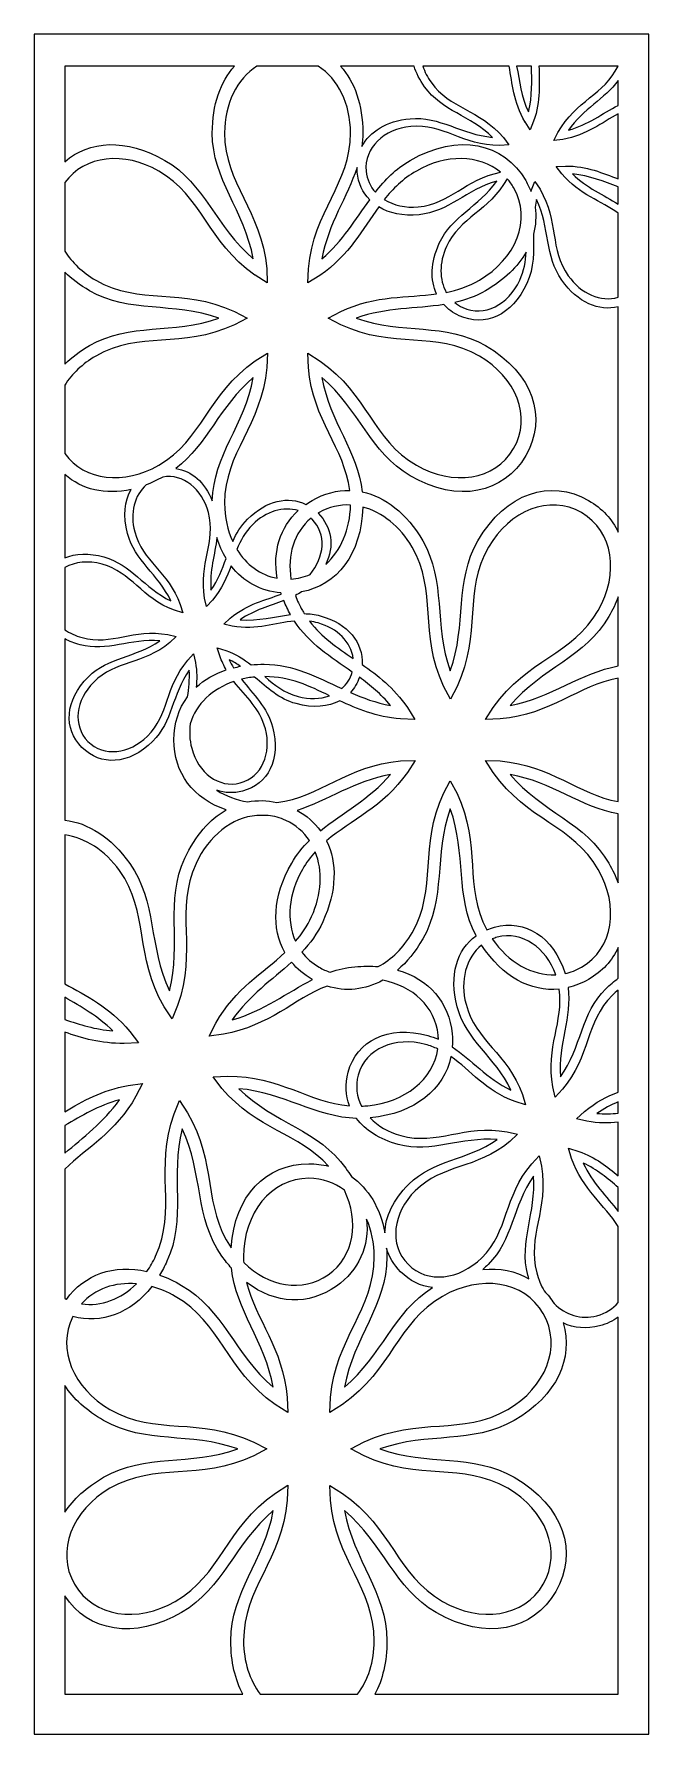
# Model space of a CAD drawing. Header units: centimetres. Extents: x -27 to -20.5, y -9 to 9.
import ezdxf

# ---------------------------------------------------------------- set-up
doc = ezdxf.new("R2010")
doc.units = ezdxf.units.CM
doc.header["$MEASUREMENT"] = 0
doc.layers.add('layer 1', color=7, linetype='Continuous')

msp = doc.modelspace()

# ---------------------------------------------------------------- linework, layer by layer
at = {"layer": 'layer 1', "color": 250}
for points, knots in [([(-26.99914, 9.00069), (-26.99914, 9.00069), (-20.48765, 9.00069), (-20.48765, 9.00069), (-20.48765, 9.00069), (-20.48765, 9.00069), (-20.48765, -9.00021), (-20.48765, -9.00021), (-20.48765, -9.00021), (-20.48765, -9.00021), (-26.99914, -9.00021), (-26.99914, -9.00021), (-26.99914, -9.00021), (-26.99914, -9.00021), (-26.99914, 9.00069), (-26.99914, 9.00069)], [0, 0, 0, 0, 0.2, 0.2, 0.2, 0.2, 0.4, 0.4, 0.4, 0.4, 0.6, 0.6, 0.6, 0.6, 1, 1, 1, 1]), ([(-26.67357, 8.66013), (-26.67357, 8.66013), (-24.87588, 8.66013), (-24.87588, 8.66013), (-24.87588, 8.66013), (-25.02359, 8.49545), (-25.11143, 8.25333), (-25.11141, 7.9524), (-25.11141, 7.9524), (-25.11144, 7.45997), (-24.77126, 7.13308), (-24.67752, 6.62087), (-24.67752, 6.62087), (-25.07417, 6.95802), (-25.18721, 7.41625), (-25.61379, 7.66242), (-25.61379, 7.66242), (-26.0233, 7.89885), (-26.41555, 7.87483), (-26.67357, 7.64807), (-26.67357, 7.64807), (-26.67357, 7.64807), (-26.67357, 8.66013), (-26.67357, 8.66013)], [0, 0, 0, 0, 0.14285714, 0.14285714, 0.14285714, 0.14285714, 0.28571429, 0.28571429, 0.28571429, 0.28571429, 0.42857143, 0.42857143, 0.42857143, 0.42857143, 0.57142857, 0.57142857, 0.57142857, 0.57142857, 0.71428571, 0.71428571, 0.71428571, 0.71428571, 1, 1, 1, 1]), ([(-24.64013, 8.66013), (-24.64013, 8.66013), (-23.98878, 8.66013), (-23.98878, 8.66013), (-23.98878, 8.66013), (-23.77909, 8.52445), (-23.64742, 8.25843), (-23.64749, 7.9525), (-23.64749, 7.9525), (-23.6474, 7.41204), (-24.03876, 7.13503), (-24.09366, 6.51553), (-24.09366, 6.51553), (-24.09366, 6.51553), (-24.09353, 6.51553), (-24.09353, 6.51553), (-24.09353, 6.51553), (-24.09353, 6.51553), (-24.09993, 6.36458), (-24.09993, 6.36458), (-24.09993, 6.36458), (-24.09993, 6.36458), (-23.97137, 6.44492), (-23.97137, 6.44492), (-23.97137, 6.44492), (-23.65616, 6.66629), (-23.51912, 6.93369), (-23.34931, 7.16939), (-23.34931, 7.16939), (-23.23915, 7.10266), (-23.09378, 7.07135), (-22.92277, 7.08736), (-22.92277, 7.08736), (-22.60886, 7.11668), (-22.42064, 7.35317), (-22.09973, 7.44336), (-22.09973, 7.44336), (-22.29103, 7.17039), (-22.57642, 7.071), (-22.70801, 6.78447), (-22.70801, 6.78447), (-22.80102, 6.5818), (-22.80456, 6.39352), (-22.73609, 6.24807), (-22.73609, 6.24807), (-23.04829, 6.206), (-23.36957, 6.23916), (-23.74881, 6.06343), (-23.74881, 6.06343), (-23.74881, 6.06343), (-23.88439, 5.99156), (-23.88439, 5.99156), (-23.88439, 5.99156), (-23.88439, 5.99156), (-23.75046, 5.92144), (-23.75046, 5.92144), (-23.75046, 5.92144), (-23.75046, 5.92144), (-23.75059, 5.92132), (-23.75059, 5.92132), (-23.75059, 5.92132), (-23.1866, 5.65933), (-22.75112, 5.85976), (-22.28318, 5.58957), (-22.28318, 5.58957), (-21.89897, 5.36763), (-21.72576, 4.94802), (-21.92083, 4.61016), (-21.92083, 4.61016), (-22.11595, 4.27207), (-22.56607, 4.21234), (-22.95014, 4.43409), (-22.95014, 4.43409), (-23.41766, 4.70398), (-23.46232, 5.18082), (-23.96985, 5.53807), (-23.96985, 5.53807), (-23.96985, 5.53807), (-23.96989, 5.53791), (-23.96989, 5.53791), (-23.96989, 5.53791), (-23.96989, 5.53791), (-24.10012, 5.61939), (-24.10012, 5.61939), (-24.10012, 5.61939), (-24.10012, 5.61939), (-24.09381, 5.46933), (-24.09381, 5.46933), (-24.09381, 5.46933), (-24.04391, 4.90351), (-23.71344, 4.62322), (-23.65597, 4.16766), (-23.65597, 4.16766), (-23.79098, 4.17055), (-23.92681, 4.13526), (-24.05529, 4.06111), (-24.05529, 4.06111), (-24.07784, 4.04808), (-24.09946, 4.03424), (-24.12016, 4.01965), (-24.12016, 4.01965), (-24.30538, 4.11038), (-24.53692, 4.06339), (-24.73878, 3.86322), (-24.73878, 3.86322), (-24.81078, 3.79183), (-24.85774, 3.71166), (-24.89547, 3.62677), (-24.89547, 3.62677), (-24.95073, 3.74565), (-24.98141, 3.88394), (-24.9814, 4.03155), (-24.9814, 4.03155), (-24.98143, 4.5723), (-24.58954, 4.84936), (-24.53504, 5.46993), (-24.53504, 5.46993), (-24.53504, 5.46993), (-24.53501, 5.46993), (-24.53501, 5.46993), (-24.53501, 5.46993), (-24.53501, 5.46993), (-24.52861, 5.61997), (-24.52861, 5.61997), (-24.52861, 5.61997), (-24.52861, 5.61997), (-24.65697, 5.53955), (-24.65697, 5.53955), (-24.65697, 5.53955), (-25.16653, 5.18204), (-25.21055, 4.70432), (-25.67866, 4.43406), (-25.67866, 4.43406), (-26.04184, 4.22451), (-26.46358, 4.26645), (-26.67357, 4.55701), (-26.67357, 4.55701), (-26.67357, 4.55701), (-26.67357, 5.28243), (-26.67357, 5.28243), (-26.67357, 5.28243), (-26.59723, 5.40199), (-26.48546, 5.50886), (-26.34572, 5.58957), (-26.34572, 5.58957), (-25.87763, 5.85976), (-25.44203, 5.65927), (-24.87793, 5.92142), (-24.87793, 5.92142), (-24.87793, 5.92142), (-24.87793, 5.92144), (-24.87793, 5.92144), (-24.87793, 5.92144), (-24.87793, 5.92144), (-24.74388, 5.99156), (-24.74388, 5.99156), (-24.74388, 5.99156), (-24.74388, 5.99156), (-24.87679, 6.06212), (-24.87679, 6.06212), (-24.87679, 6.06212), (-24.87679, 6.06212), (-24.87679, 6.06209), (-24.87679, 6.06209), (-24.87679, 6.06209), (-25.44157, 6.32497), (-25.87741, 6.12419), (-26.34572, 6.39448), (-26.34572, 6.39448), (-26.48546, 6.47519), (-26.59723, 6.58206), (-26.67357, 6.70162), (-26.67357, 6.70162), (-26.67357, 6.70162), (-26.67357, 7.42704), (-26.67357, 7.42704), (-26.67357, 7.42704), (-26.46358, 7.71764), (-26.04184, 7.75954), (-25.67866, 7.54996), (-25.67866, 7.54996), (-25.21131, 7.28007), (-25.16658, 6.80354), (-24.65926, 6.44628), (-24.65926, 6.44628), (-24.65926, 6.44628), (-24.65906, 6.44657), (-24.65906, 6.44657), (-24.65906, 6.44657), (-24.65906, 6.44657), (-24.52877, 6.36509), (-24.52877, 6.36509), (-24.52877, 6.36509), (-24.52877, 6.36509), (-24.53523, 6.51606), (-24.53523, 6.51606), (-24.53523, 6.51606), (-24.59043, 7.13525), (-24.9814, 7.41222), (-24.98143, 7.9525), (-24.98143, 7.9525), (-24.98143, 8.25843), (-24.84979, 8.52445), (-24.64013, 8.66013)], [0, 0, 0, 0, 0.01923077, 0.01923077, 0.01923077, 0.01923077, 0.03846154, 0.03846154, 0.03846154, 0.03846154, 0.05769231, 0.05769231, 0.05769231, 0.05769231, 0.07692308, 0.07692308, 0.07692308, 0.07692308, 0.09615385, 0.09615385, 0.09615385, 0.09615385, 0.11538462, 0.11538462, 0.11538462, 0.11538462, 0.13461538, 0.13461538, 0.13461538, 0.13461538, 0.15384615, 0.15384615, 0.15384615, 0.15384615, 0.17307692, 0.17307692, 0.17307692, 0.17307692, 0.19230769, 0.19230769, 0.19230769, 0.19230769, 0.21153846, 0.21153846, 0.21153846, 0.21153846, 0.23076923, 0.23076923, 0.23076923, 0.23076923, 0.25, 0.25, 0.25, 0.25, 0.26923077, 0.26923077, 0.26923077, 0.26923077, 0.28846154, 0.28846154, 0.28846154, 0.28846154, 0.30769231, 0.30769231, 0.30769231, 0.30769231, 0.32692308, 0.32692308, 0.32692308, 0.32692308, 0.34615385, 0.34615385, 0.34615385, 0.34615385, 0.36538462, 0.36538462, 0.36538462, 0.36538462, 0.38461538, 0.38461538, 0.38461538, 0.38461538, 0.40384615, 0.40384615, 0.40384615, 0.40384615, 0.42307692, 0.42307692, 0.42307692, 0.42307692, 0.44230769, 0.44230769, 0.44230769, 0.44230769, 0.46153846, 0.46153846, 0.46153846, 0.46153846, 0.48076923, 0.48076923, 0.48076923, 0.48076923, 0.5, 0.5, 0.5, 0.5, 0.51923077, 0.51923077, 0.51923077, 0.51923077, 0.53846154, 0.53846154, 0.53846154, 0.53846154, 0.55769231, 0.55769231, 0.55769231, 0.55769231, 0.57692308, 0.57692308, 0.57692308, 0.57692308, 0.59615385, 0.59615385, 0.59615385, 0.59615385, 0.61538462, 0.61538462, 0.61538462, 0.61538462, 0.63461538, 0.63461538, 0.63461538, 0.63461538, 0.65384615, 0.65384615, 0.65384615, 0.65384615, 0.67307692, 0.67307692, 0.67307692, 0.67307692, 0.69230769, 0.69230769, 0.69230769, 0.69230769, 0.71153846, 0.71153846, 0.71153846, 0.71153846, 0.73076923, 0.73076923, 0.73076923, 0.73076923, 0.75, 0.75, 0.75, 0.75, 0.76923077, 0.76923077, 0.76923077, 0.76923077, 0.78846154, 0.78846154, 0.78846154, 0.78846154, 0.80769231, 0.80769231, 0.80769231, 0.80769231, 0.82692308, 0.82692308, 0.82692308, 0.82692308, 0.84615385, 0.84615385, 0.84615385, 0.84615385, 0.86538462, 0.86538462, 0.86538462, 0.86538462, 0.88461538, 0.88461538, 0.88461538, 0.88461538, 0.90384615, 0.90384615, 0.90384615, 0.90384615, 0.92307692, 0.92307692, 0.92307692, 0.92307692, 0.94230769, 0.94230769, 0.94230769, 0.94230769, 0.96153846, 0.96153846, 0.96153846, 0.96153846, 1, 1, 1, 1]), ([(-23.75304, 8.66013), (-23.75304, 8.66013), (-22.97544, 8.66013), (-22.97544, 8.66013), (-22.97544, 8.66013), (-22.95212, 8.58806), (-22.91486, 8.51434), (-22.86287, 8.44103), (-22.86287, 8.44103), (-22.68048, 8.1838), (-22.3816, 8.13904), (-22.14306, 7.90628), (-22.14306, 7.90628), (-22.47507, 7.93542), (-22.70386, 8.13289), (-23.01779, 8.10352), (-23.01779, 8.10352), (-23.26755, 8.0802), (-23.44491, 7.96787), (-23.52724, 7.80833), (-23.52724, 7.80833), (-23.52094, 7.85492), (-23.51744, 7.90281), (-23.51744, 7.9524), (-23.51744, 7.9524), (-23.51744, 8.25333), (-23.60531, 8.49545), (-23.75304, 8.66013)], [0, 0, 0, 0, 0.125, 0.125, 0.125, 0.125, 0.25, 0.25, 0.25, 0.25, 0.375, 0.375, 0.375, 0.375, 0.5, 0.5, 0.5, 0.5, 0.625, 0.625, 0.625, 0.625, 0.75, 0.75, 0.75, 0.75, 1, 1, 1, 1]), ([(-22.8816, 8.66013), (-22.8816, 8.66013), (-21.96851, 8.66013), (-21.96851, 8.66013), (-21.96851, 8.66013), (-21.9319, 8.47651), (-21.92455, 8.28317), (-21.79982, 8.06874), (-21.79982, 8.06874), (-21.79982, 8.06874), (-21.79962, 8.06888), (-21.79962, 8.06888), (-21.79962, 8.06888), (-21.79962, 8.06888), (-21.74558, 7.98661), (-21.74558, 7.98661), (-21.74558, 7.98661), (-21.74558, 7.98661), (-21.70892, 8.07624), (-21.70892, 8.07624), (-21.70892, 8.07624), (-21.63003, 8.29826), (-21.65166, 8.48197), (-21.65248, 8.66013), (-21.65248, 8.66013), (-21.65248, 8.66013), (-20.81568, 8.66013), (-20.81568, 8.66013), (-20.81568, 8.66013), (-20.96256, 8.35853), (-21.25787, 8.29829), (-21.45223, 7.95795), (-21.45223, 7.95795), (-21.45223, 7.95795), (-21.45213, 7.95789), (-21.45213, 7.95789), (-21.45213, 7.95789), (-21.45213, 7.95789), (-21.4962, 7.87172), (-21.4962, 7.87172), (-21.4962, 7.87172), (-21.4962, 7.87172), (-21.39987, 7.88419), (-21.39987, 7.88419), (-21.39987, 7.88419), (-21.14181, 7.93165), (-20.98722, 8.06332), (-20.81322, 8.15682), (-20.81322, 8.15682), (-20.81322, 8.15682), (-20.81322, 7.46641), (-20.81322, 7.46641), (-20.81322, 7.46641), (-20.97761, 7.52567), (-21.14171, 7.6036), (-21.37229, 7.60283), (-21.37229, 7.60283), (-21.37229, 7.60283), (-21.4704, 7.59712), (-21.4704, 7.59712), (-21.4704, 7.59712), (-21.4704, 7.59712), (-21.41117, 7.52061), (-21.41117, 7.52061), (-21.41117, 7.52061), (-21.41117, 7.52061), (-21.41127, 7.52052), (-21.41127, 7.52052), (-21.41127, 7.52052), (-21.21747, 7.29301), (-20.99619, 7.23637), (-20.81322, 7.1029), (-20.81322, 7.1029), (-20.81322, 7.1029), (-20.81322, 6.21252), (-20.81322, 6.21252), (-20.81322, 6.21252), (-20.99715, 6.15981), (-21.2081, 6.25135), (-21.34277, 6.44129), (-21.34277, 6.44129), (-21.54271, 6.72326), (-21.4414, 7.01264), (-21.6413, 7.35611), (-21.6413, 7.35611), (-21.6413, 7.35611), (-21.6413, 7.35602), (-21.6413, 7.35602), (-21.6413, 7.35602), (-21.6413, 7.35602), (-21.69534, 7.43826), (-21.69534, 7.43826), (-21.69534, 7.43826), (-21.69534, 7.43826), (-21.73174, 7.34926), (-21.73174, 7.34926), (-21.73174, 7.34926), (-21.73372, 7.3437), (-21.73563, 7.33816), (-21.73749, 7.33264), (-21.73749, 7.33264), (-21.75257, 7.37155), (-21.77103, 7.41003), (-21.79287, 7.44787), (-21.79287, 7.44787), (-22.02376, 7.8479), (-22.50615, 7.95627), (-23.01528, 7.66242), (-23.01528, 7.66242), (-23.17041, 7.57286), (-23.28406, 7.4552), (-23.385, 7.32551), (-23.385, 7.32551), (-23.43927, 7.3857), (-23.47439, 7.46095), (-23.48251, 7.54756), (-23.48251, 7.54756), (-23.50575, 7.79631), (-23.29287, 7.99422), (-23.01005, 8.02064), (-23.01005, 8.02064), (-22.66546, 8.05291), (-22.46554, 7.81987), (-22.06721, 7.82178), (-22.06721, 7.82178), (-22.06721, 7.82178), (-22.06721, 7.82178), (-22.06721, 7.82178), (-22.06721, 7.82178), (-22.06721, 7.82178), (-21.97051, 7.82674), (-21.97051, 7.82674), (-21.97051, 7.82674), (-21.97051, 7.82674), (-22.02903, 7.9033), (-22.02903, 7.9033), (-22.02903, 7.9033), (-22.02903, 7.9033), (-22.02903, 7.9033), (-22.02903, 7.9033), (-22.02903, 7.9033), (-22.28737, 8.20722), (-22.59468, 8.20674), (-22.79491, 8.48918), (-22.79491, 8.48918), (-22.83365, 8.54379), (-22.86262, 8.60167), (-22.8816, 8.66013)], [0, 0, 0, 0, 0.02631579, 0.02631579, 0.02631579, 0.02631579, 0.05263158, 0.05263158, 0.05263158, 0.05263158, 0.07894737, 0.07894737, 0.07894737, 0.07894737, 0.10526316, 0.10526316, 0.10526316, 0.10526316, 0.13157895, 0.13157895, 0.13157895, 0.13157895, 0.15789474, 0.15789474, 0.15789474, 0.15789474, 0.18421053, 0.18421053, 0.18421053, 0.18421053, 0.21052632, 0.21052632, 0.21052632, 0.21052632, 0.23684211, 0.23684211, 0.23684211, 0.23684211, 0.26315789, 0.26315789, 0.26315789, 0.26315789, 0.28947368, 0.28947368, 0.28947368, 0.28947368, 0.31578947, 0.31578947, 0.31578947, 0.31578947, 0.34210526, 0.34210526, 0.34210526, 0.34210526, 0.36842105, 0.36842105, 0.36842105, 0.36842105, 0.39473684, 0.39473684, 0.39473684, 0.39473684, 0.42105263, 0.42105263, 0.42105263, 0.42105263, 0.44736842, 0.44736842, 0.44736842, 0.44736842, 0.47368421, 0.47368421, 0.47368421, 0.47368421, 0.5, 0.5, 0.5, 0.5, 0.52631579, 0.52631579, 0.52631579, 0.52631579, 0.55263158, 0.55263158, 0.55263158, 0.55263158, 0.57894737, 0.57894737, 0.57894737, 0.57894737, 0.60526316, 0.60526316, 0.60526316, 0.60526316, 0.63157895, 0.63157895, 0.63157895, 0.63157895, 0.65789474, 0.65789474, 0.65789474, 0.65789474, 0.68421053, 0.68421053, 0.68421053, 0.68421053, 0.71052632, 0.71052632, 0.71052632, 0.71052632, 0.73684211, 0.73684211, 0.73684211, 0.73684211, 0.76315789, 0.76315789, 0.76315789, 0.76315789, 0.78947368, 0.78947368, 0.78947368, 0.78947368, 0.81578947, 0.81578947, 0.81578947, 0.81578947, 0.84210526, 0.84210526, 0.84210526, 0.84210526, 0.86842105, 0.86842105, 0.86842105, 0.86842105, 0.89473684, 0.89473684, 0.89473684, 0.89473684, 0.92105263, 0.92105263, 0.92105263, 0.92105263, 0.94736842, 0.94736842, 0.94736842, 0.94736842, 1, 1, 1, 1]), ([(-21.88893, 8.66013), (-21.88893, 8.66013), (-21.73071, 8.66013), (-21.73071, 8.66013), (-21.73071, 8.66013), (-21.73072, 8.50555), (-21.72023, 8.34625), (-21.76379, 8.17522), (-21.76379, 8.17522), (-21.84069, 8.3403), (-21.85868, 8.50381), (-21.88893, 8.66013)], [0, 0, 0, 0, 0.25, 0.25, 0.25, 0.25, 0.5, 0.5, 0.5, 0.5, 1, 1, 1, 1]), ([(-20.81322, 8.5071), (-20.81322, 8.5071), (-20.81322, 8.24521), (-20.81322, 8.24521), (-20.81322, 8.24521), (-20.98045, 8.16006), (-21.13289, 8.03984), (-21.34123, 7.98126), (-21.34123, 7.98126), (-21.18284, 8.2073), (-20.95991, 8.31429), (-20.81322, 8.5071)], [0, 0, 0, 0, 0.25, 0.25, 0.25, 0.25, 0.5, 0.5, 0.5, 0.5, 1, 1, 1, 1]), ([(-23.44513, 7.24521), (-23.59495, 7.0383), (-23.7283, 6.81044), (-23.95129, 6.62087), (-23.95129, 6.62087), (-23.88276, 6.99636), (-23.68157, 7.27225), (-23.57903, 7.58677), (-23.57903, 7.58677), (-23.57895, 7.57095), (-23.5782, 7.55494), (-23.57668, 7.53873), (-23.57668, 7.53873), (-23.56582, 7.42229), (-23.51987, 7.32189), (-23.44513, 7.24521)], [0, 0, 0, 0, 0.2, 0.2, 0.2, 0.2, 0.4, 0.4, 0.4, 0.4, 0.6, 0.6, 0.6, 0.6, 1, 1, 1, 1]), ([(-23.29071, 7.24731), (-23.20036, 7.3617), (-23.09577, 7.46588), (-22.95014, 7.54999), (-22.95014, 7.54999), (-22.63943, 7.72937), (-22.28552, 7.72445), (-22.05836, 7.53709), (-22.05836, 7.53709), (-22.43733, 7.46056), (-22.59115, 7.20199), (-22.93051, 7.17022), (-22.93051, 7.17022), (-23.06582, 7.15757), (-23.19265, 7.1865), (-23.29071, 7.24731)], [0, 0, 0, 0, 0.2, 0.2, 0.2, 0.2, 0.4, 0.4, 0.4, 0.4, 0.6, 0.6, 0.6, 0.6, 1, 1, 1, 1]), ([(-21.98785, 7.46818), (-21.96312, 7.43963), (-21.94066, 7.40823), (-21.92087, 7.37392), (-21.92087, 7.37392), (-21.72576, 7.03603), (-21.89897, 6.61642), (-22.28318, 6.39448), (-22.28318, 6.39448), (-22.40121, 6.32639), (-22.51719, 6.28823), (-22.6337, 6.265), (-22.6337, 6.265), (-22.70884, 6.39854), (-22.71044, 6.57959), (-22.63234, 6.74969), (-22.63234, 6.74969), (-22.48785, 7.06435), (-22.18577, 7.12093), (-21.98833, 7.46742), (-21.98833, 7.46742), (-21.98833, 7.46742), (-21.98827, 7.46736), (-21.98827, 7.46736), (-21.98827, 7.46736), (-21.98827, 7.46736), (-21.98785, 7.46818), (-21.98785, 7.46818)], [0, 0, 0, 0, 0.125, 0.125, 0.125, 0.125, 0.25, 0.25, 0.25, 0.25, 0.375, 0.375, 0.375, 0.375, 0.5, 0.5, 0.5, 0.5, 0.625, 0.625, 0.625, 0.625, 0.75, 0.75, 0.75, 0.75, 1, 1, 1, 1]), ([(-20.81322, 7.38347), (-20.81322, 7.38347), (-20.81322, 7.19813), (-20.81322, 7.19813), (-20.81322, 7.19813), (-20.9687, 7.29772), (-21.14562, 7.36971), (-21.29797, 7.51834), (-21.29797, 7.51834), (-21.11565, 7.5023), (-20.96446, 7.43556), (-20.81322, 7.38347)], [0, 0, 0, 0, 0.25, 0.25, 0.25, 0.25, 0.5, 0.5, 0.5, 0.5, 1, 1, 1, 1]), ([(-20.81322, 6.11215), (-20.81322, 6.11215), (-20.81322, 3.72397), (-20.81322, 3.72397), (-20.81322, 3.72397), (-20.87691, 3.86192), (-20.98346, 3.97777), (-21.12775, 4.06107), (-21.12775, 4.06107), (-21.53, 4.2933), (-22.00445, 4.14518), (-22.2999, 3.63337), (-22.2999, 3.63337), (-22.54748, 3.20462), (-22.41561, 2.74899), (-22.59148, 2.25588), (-22.59148, 2.25588), (-22.76736, 2.74883), (-22.63545, 3.20465), (-22.8831, 3.63345), (-22.8831, 3.63345), (-23.05341, 3.92842), (-23.28321, 4.10255), (-23.52437, 4.15268), (-23.52437, 4.15268), (-23.57304, 4.58043), (-23.86567, 4.8942), (-23.95129, 5.36323), (-23.95129, 5.36323), (-23.55471, 5.02603), (-23.44156, 4.5678), (-23.01528, 4.32163), (-23.01528, 4.32163), (-22.50615, 4.02778), (-22.02376, 4.13615), (-21.79287, 4.53619), (-21.79287, 4.53619), (-21.56187, 4.93632), (-21.70917, 5.40815), (-22.21824, 5.70201), (-22.21824, 5.70201), (-22.64457, 5.94828), (-23.09811, 5.81702), (-23.58829, 5.99206), (-23.58829, 5.99206), (-23.26399, 6.10784), (-22.95572, 6.08958), (-22.66077, 6.13526), (-22.66077, 6.13526), (-22.61717, 6.08726), (-22.56266, 6.04754), (-22.49833, 6.01802), (-22.49833, 6.01802), (-22.22951, 5.89456), (-21.93745, 6.01657), (-21.78041, 6.35862), (-21.78041, 6.35862), (-21.70129, 6.53087), (-21.70976, 6.70122), (-21.71119, 6.8799), (-21.71119, 6.8799), (-21.68585, 6.97494), (-21.68011, 7.07222), (-21.69412, 7.16868), (-21.69412, 7.16868), (-21.68967, 7.19529), (-21.68414, 7.22218), (-21.67721, 7.24935), (-21.67721, 7.24935), (-21.53653, 6.94723), (-21.59308, 6.65036), (-21.41069, 6.39319), (-21.41069, 6.39319), (-21.24191, 6.15512), (-21.01786, 6.06216), (-20.81322, 6.11215)], [0, 0, 0, 0, 0.05, 0.05, 0.05, 0.05, 0.1, 0.1, 0.1, 0.1, 0.15, 0.15, 0.15, 0.15, 0.2, 0.2, 0.2, 0.2, 0.25, 0.25, 0.25, 0.25, 0.3, 0.3, 0.3, 0.3, 0.35, 0.35, 0.35, 0.35, 0.4, 0.4, 0.4, 0.4, 0.45, 0.45, 0.45, 0.45, 0.5, 0.5, 0.5, 0.5, 0.55, 0.55, 0.55, 0.55, 0.6, 0.6, 0.6, 0.6, 0.65, 0.65, 0.65, 0.65, 0.7, 0.7, 0.7, 0.7, 0.75, 0.75, 0.75, 0.75, 0.8, 0.8, 0.8, 0.8, 0.85, 0.85, 0.85, 0.85, 0.9, 0.9, 0.9, 0.9, 1, 1, 1, 1]), ([(-22.54403, 6.15727), (-22.43363, 6.18232), (-22.32508, 6.22033), (-22.21824, 6.28204), (-22.21824, 6.28204), (-22.02042, 6.39623), (-21.87725, 6.53731), (-21.78966, 6.69059), (-21.78966, 6.69059), (-21.79365, 6.59303), (-21.80903, 6.49575), (-21.85604, 6.39333), (-21.85604, 6.39333), (-21.97451, 6.13513), (-22.23177, 5.9998), (-22.45881, 6.10396), (-22.45881, 6.10396), (-22.49038, 6.11845), (-22.5188, 6.13641), (-22.54403, 6.15727)], [0, 0, 0, 0, 0.16666667, 0.16666667, 0.16666667, 0.16666667, 0.33333333, 0.33333333, 0.33333333, 0.33333333, 0.5, 0.5, 0.5, 0.5, 0.66666667, 0.66666667, 0.66666667, 0.66666667, 1, 1, 1, 1]), ([(-26.67357, 5.50536), (-26.67357, 5.50536), (-26.67357, 6.4787), (-26.67357, 6.4787), (-26.67357, 6.4787), (-26.60067, 6.40732), (-26.51306, 6.34107), (-26.41083, 6.28204), (-26.41083, 6.28204), (-25.98428, 6.03577), (-25.5309, 6.16706), (-25.04065, 5.99206), (-25.04065, 5.99206), (-25.5309, 5.81699), (-25.98428, 5.94828), (-26.41083, 5.70201), (-26.41083, 5.70201), (-26.51306, 5.64298), (-26.60067, 5.57674), (-26.67357, 5.50536)], [0, 0, 0, 0, 0.16666667, 0.16666667, 0.16666667, 0.16666667, 0.33333333, 0.33333333, 0.33333333, 0.33333333, 0.5, 0.5, 0.5, 0.5, 0.66666667, 0.66666667, 0.66666667, 0.66666667, 1, 1, 1, 1]), ([(-25.49656, 4.40006), (-25.16229, 4.65669), (-25.03518, 5.05917), (-24.67752, 5.36323), (-24.67752, 5.36323), (-24.76952, 4.86024), (-25.09915, 4.53596), (-25.11105, 4.05821), (-25.11105, 4.05821), (-25.19095, 4.25592), (-25.33252, 4.37438), (-25.49656, 4.40006)], [0, 0, 0, 0, 0.25, 0.25, 0.25, 0.25, 0.5, 0.5, 0.5, 0.5, 1, 1, 1, 1]), ([(-26.67357, 2.69312), (-26.67357, 2.69312), (-26.67357, 3.35159), (-26.67357, 3.35159), (-26.67357, 3.35159), (-26.56486, 3.41156), (-26.42256, 3.42639), (-26.27872, 3.38719), (-26.27872, 3.38719), (-25.96389, 3.30142), (-25.86432, 3.02969), (-25.51275, 2.89893), (-25.51275, 2.89893), (-25.51275, 2.89893), (-25.51265, 2.89919), (-25.51265, 2.89919), (-25.51265, 2.89919), (-25.51265, 2.89919), (-25.42393, 2.87159), (-25.42393, 2.87159), (-25.42393, 2.87159), (-25.42393, 2.87159), (-25.45093, 2.95891), (-25.45093, 2.95891), (-25.45093, 2.95891), (-25.57855, 3.31237), (-25.84984, 3.41412), (-25.93305, 3.72995), (-25.93305, 3.72995), (-25.98477, 3.92631), (-25.93629, 4.11899), (-25.81074, 4.22711), (-25.81074, 4.22711), (-25.75305, 4.24922), (-25.69463, 4.27651), (-25.6358, 4.30919), (-25.6358, 4.30919), (-25.41925, 4.34706), (-25.21831, 4.18299), (-25.1531, 3.93539), (-25.1531, 3.93539), (-25.06987, 3.61946), (-25.256, 3.39721), (-25.19275, 3.02653), (-25.19275, 3.02653), (-25.19275, 3.02653), (-25.19263, 3.02657), (-25.19263, 3.02657), (-25.19263, 3.02657), (-25.19263, 3.02657), (-25.17311, 2.93728), (-25.17311, 2.93728), (-25.17311, 2.93728), (-25.17311, 2.93728), (-25.11032, 3.00413), (-25.11032, 3.00413), (-25.11032, 3.00413), (-25.00622, 3.12747), (-24.95559, 3.25056), (-24.91334, 3.36907), (-24.91334, 3.36907), (-24.78457, 3.20162), (-24.60074, 3.10117), (-24.38497, 3.08327), (-24.38497, 3.08327), (-24.38352, 3.07889), (-24.38205, 3.07451), (-24.38053, 3.07012), (-24.38053, 3.07012), (-24.55038, 3.00375), (-24.73511, 2.9696), (-24.92147, 2.8154), (-24.92147, 2.8154), (-24.92147, 2.8154), (-24.98968, 2.75241), (-24.98968, 2.75241), (-24.98968, 2.75241), (-24.98968, 2.75241), (-24.90055, 2.73213), (-24.90055, 2.73213), (-24.90055, 2.73213), (-24.90055, 2.73213), (-24.90061, 2.73199), (-24.90061, 2.73199), (-24.90061, 2.73199), (-24.63474, 2.68432), (-24.44436, 2.76597), (-24.24134, 2.78388), (-24.24134, 2.78388), (-24.0847, 2.54298), (-23.85738, 2.40516), (-23.62965, 2.24449), (-23.62965, 2.24449), (-23.64961, 2.17325), (-23.68846, 2.11423), (-23.74038, 2.069), (-23.74038, 2.069), (-24.00697, 2.19255), (-24.25207, 2.32715), (-24.56262, 2.32715), (-24.56262, 2.32715), (-24.60998, 2.32714), (-24.6559, 2.32496), (-24.70029, 2.32072), (-24.70029, 2.32072), (-24.77507, 2.37896), (-24.86018, 2.4334), (-24.96978, 2.47412), (-24.96978, 2.47412), (-24.96978, 2.47412), (-24.9698, 2.47405), (-24.9698, 2.47405), (-24.9698, 2.47405), (-24.9698, 2.47405), (-25.05852, 2.50165), (-25.05852, 2.50165), (-25.05852, 2.50165), (-25.05852, 2.50165), (-25.03169, 2.41489), (-25.03169, 2.41489), (-25.03169, 2.41489), (-25.01191, 2.35996), (-24.98867, 2.3111), (-24.96319, 2.26658), (-24.96319, 2.26658), (-25.08906, 2.22464), (-25.1961, 2.16218), (-25.28168, 2.0833), (-25.28168, 2.0833), (-25.27352, 2.16406), (-25.27311, 2.25061), (-25.28969, 2.34726), (-25.28969, 2.34726), (-25.28969, 2.34726), (-25.28966, 2.3473), (-25.28966, 2.3473), (-25.28966, 2.3473), (-25.28966, 2.3473), (-25.30904, 2.43592), (-25.30904, 2.43592), (-25.30904, 2.43592), (-25.30904, 2.43592), (-25.37172, 2.36918), (-25.37172, 2.36918), (-25.37172, 2.36918), (-25.61456, 2.08173), (-25.5668, 1.79566), (-25.79886, 1.56554), (-25.79886, 1.56554), (-25.98934, 1.37669), (-26.26166, 1.34238), (-26.42776, 1.50989), (-26.42776, 1.50989), (-26.59386, 1.6774), (-26.55724, 1.94942), (-26.36676, 2.13828), (-26.36676, 2.13828), (-26.13474, 2.36835), (-25.84917, 2.31826), (-25.55973, 2.55849), (-25.55973, 2.55849), (-25.55973, 2.55849), (-25.55974, 2.55849), (-25.55974, 2.55849), (-25.55974, 2.55849), (-25.55974, 2.55849), (-25.49217, 2.62005), (-25.49217, 2.62005), (-25.49217, 2.62005), (-25.49217, 2.62005), (-25.58077, 2.64084), (-25.58077, 2.64084), (-25.58077, 2.64084), (-25.58077, 2.64084), (-25.58078, 2.64083), (-25.58078, 2.64083), (-25.58078, 2.64083), (-25.95141, 2.70764), (-26.17531, 2.52307), (-26.49076, 2.60901), (-26.49076, 2.60901), (-26.55898, 2.6276), (-26.62073, 2.6565), (-26.67357, 2.69312)], [0, 0, 0, 0, 0.0212766, 0.0212766, 0.0212766, 0.0212766, 0.04255319, 0.04255319, 0.04255319, 0.04255319, 0.06382979, 0.06382979, 0.06382979, 0.06382979, 0.08510638, 0.08510638, 0.08510638, 0.08510638, 0.10638298, 0.10638298, 0.10638298, 0.10638298, 0.12765957, 0.12765957, 0.12765957, 0.12765957, 0.14893617, 0.14893617, 0.14893617, 0.14893617, 0.17021277, 0.17021277, 0.17021277, 0.17021277, 0.19148936, 0.19148936, 0.19148936, 0.19148936, 0.21276596, 0.21276596, 0.21276596, 0.21276596, 0.23404255, 0.23404255, 0.23404255, 0.23404255, 0.25531915, 0.25531915, 0.25531915, 0.25531915, 0.27659574, 0.27659574, 0.27659574, 0.27659574, 0.29787234, 0.29787234, 0.29787234, 0.29787234, 0.31914894, 0.31914894, 0.31914894, 0.31914894, 0.34042553, 0.34042553, 0.34042553, 0.34042553, 0.36170213, 0.36170213, 0.36170213, 0.36170213, 0.38297872, 0.38297872, 0.38297872, 0.38297872, 0.40425532, 0.40425532, 0.40425532, 0.40425532, 0.42553191, 0.42553191, 0.42553191, 0.42553191, 0.44680851, 0.44680851, 0.44680851, 0.44680851, 0.46808511, 0.46808511, 0.46808511, 0.46808511, 0.4893617, 0.4893617, 0.4893617, 0.4893617, 0.5106383, 0.5106383, 0.5106383, 0.5106383, 0.53191489, 0.53191489, 0.53191489, 0.53191489, 0.55319149, 0.55319149, 0.55319149, 0.55319149, 0.57446809, 0.57446809, 0.57446809, 0.57446809, 0.59574468, 0.59574468, 0.59574468, 0.59574468, 0.61702128, 0.61702128, 0.61702128, 0.61702128, 0.63829787, 0.63829787, 0.63829787, 0.63829787, 0.65957447, 0.65957447, 0.65957447, 0.65957447, 0.68085106, 0.68085106, 0.68085106, 0.68085106, 0.70212766, 0.70212766, 0.70212766, 0.70212766, 0.72340426, 0.72340426, 0.72340426, 0.72340426, 0.74468085, 0.74468085, 0.74468085, 0.74468085, 0.76595745, 0.76595745, 0.76595745, 0.76595745, 0.78723404, 0.78723404, 0.78723404, 0.78723404, 0.80851064, 0.80851064, 0.80851064, 0.80851064, 0.82978723, 0.82978723, 0.82978723, 0.82978723, 0.85106383, 0.85106383, 0.85106383, 0.85106383, 0.87234043, 0.87234043, 0.87234043, 0.87234043, 0.89361702, 0.89361702, 0.89361702, 0.89361702, 0.91489362, 0.91489362, 0.91489362, 0.91489362, 0.93617021, 0.93617021, 0.93617021, 0.93617021, 0.95744681, 0.95744681, 0.95744681, 0.95744681, 1, 1, 1, 1]), ([(-26.67357, 3.4538), (-26.67357, 3.4538), (-26.67357, 4.33598), (-26.67357, 4.33598), (-26.67357, 4.33598), (-26.492, 4.17641), (-26.24397, 4.11724), (-25.97022, 4.17857), (-25.97022, 4.17857), (-26.03965, 4.0573), (-26.05785, 3.89517), (-26.00905, 3.70992), (-26.00905, 3.70992), (-25.93322, 3.422), (-25.68391, 3.28321), (-25.55029, 2.99825), (-25.55029, 2.99825), (-25.83411, 3.13427), (-25.97077, 3.38476), (-26.25803, 3.46303), (-26.25803, 3.46303), (-26.41702, 3.50637), (-26.55932, 3.49996), (-26.67357, 3.4538)], [0, 0, 0, 0, 0.14285714, 0.14285714, 0.14285714, 0.14285714, 0.28571429, 0.28571429, 0.28571429, 0.28571429, 0.42857143, 0.42857143, 0.42857143, 0.42857143, 0.57142857, 0.57142857, 0.57142857, 0.57142857, 0.71428571, 0.71428571, 0.71428571, 0.71428571, 1, 1, 1, 1]), ([(-20.81322, 2.17938), (-20.81322, 2.17938), (-20.81322, 0.87222), (-20.81322, 0.87222), (-20.81322, 0.87222), (-21.23827, 0.94835), (-21.51961, 1.25476), (-22.06306, 1.30363), (-22.06306, 1.30363), (-22.06306, 1.30363), (-22.21725, 1.3092), (-22.21725, 1.3092), (-22.21725, 1.3092), (-22.21725, 1.3092), (-22.13588, 1.18083), (-22.13588, 1.18083), (-22.13588, 1.18083), (-22.13588, 1.18083), (-22.13606, 1.18078), (-22.13606, 1.18078), (-22.13606, 1.18078), (-21.77669, 0.66915), (-21.29676, 0.62474), (-21.02515, 0.15425), (-21.02515, 0.15425), (-20.80218, -0.23213), (-20.8623, -0.68459), (-21.202, -0.8807), (-21.202, -0.8807), (-21.25841, -0.91328), (-21.31709, -0.9356), (-21.37674, -0.94848), (-21.37674, -0.94848), (-21.49876, -0.55398), (-21.80046, -0.37181), (-22.12314, -0.45681), (-22.12314, -0.45681), (-22.15147, -0.46427), (-22.17863, -0.47349), (-22.20458, -0.48429), (-22.20458, -0.48429), (-22.4491, -0.0264), (-22.26333, 0.40408), (-22.51965, 0.9573), (-22.51965, 0.9573), (-22.51965, 0.9573), (-22.51974, 0.95719), (-22.51974, 0.95719), (-22.51974, 0.95719), (-22.51974, 0.95719), (-22.59219, 1.0936), (-22.59219, 1.0936), (-22.59219, 1.0936), (-22.59219, 1.0936), (-22.66213, 0.95977), (-22.66213, 0.95977), (-22.66213, 0.95977), (-22.9262, 0.39242), (-22.7245, -0.04576), (-22.99621, -0.51654), (-22.99621, -0.51654), (-23.08811, -0.67573), (-23.21381, -0.79883), (-23.35361, -0.87487), (-23.35361, -0.87487), (-23.43199, -0.86801), (-23.51508, -0.86828), (-23.60247, -0.87645), (-23.60247, -0.87645), (-23.69532, -0.88513), (-23.7812, -0.9053), (-23.86279, -0.93328), (-23.86279, -0.93328), (-23.90293, -0.92034), (-23.94244, -0.90293), (-23.98089, -0.88074), (-23.98089, -0.88074), (-24.05458, -0.83819), (-24.11509, -0.78358), (-24.16243, -0.72022), (-24.16243, -0.72022), (-24.07542, -0.62787), (-23.99878, -0.52492), (-23.94098, -0.39906), (-23.94098, -0.39906), (-23.79212, -0.07471), (-23.7887, 0.22623), (-23.90182, 0.4569), (-23.90182, 0.4569), (-23.63811, 0.68191), (-23.30952, 0.80605), (-23.04601, 1.18211), (-23.04601, 1.18211), (-23.04601, 1.18211), (-23.04599, 1.1821), (-23.04599, 1.1821), (-23.04599, 1.1821), (-23.04599, 1.1821), (-22.96499, 1.30952), (-22.96499, 1.30952), (-22.96499, 1.30952), (-22.96499, 1.30952), (-23.11717, 1.30402), (-23.11717, 1.30402), (-23.11717, 1.30402), (-23.68741, 1.25359), (-23.9691, 0.91984), (-24.42891, 0.86326), (-24.42891, 0.86326), (-24.53216, 0.88734), (-24.63575, 0.88926), (-24.73622, 0.86964), (-24.73622, 0.86964), (-24.85744, 0.89037), (-24.96846, 0.93259), (-25.06256, 0.9923), (-25.06256, 0.9923), (-24.97887, 0.96276), (-24.88691, 0.95931), (-24.79272, 0.98412), (-24.79272, 0.98412), (-24.52263, 1.05525), (-24.38272, 1.31941), (-24.47324, 1.66304), (-24.47324, 1.66304), (-24.52839, 1.87243), (-24.6753, 2.00296), (-24.80273, 2.16819), (-24.80273, 2.16819), (-24.75768, 2.17917), (-24.71093, 2.18708), (-24.66287, 2.1917), (-24.66287, 2.1917), (-24.52677, 2.07722), (-24.40547, 1.95931), (-24.22426, 1.90993), (-24.22426, 1.90993), (-24.04309, 1.86055), (-23.88359, 1.87573), (-23.76259, 1.94077), (-23.76259, 1.94077), (-23.5781, 1.85292), (-23.37794, 1.77072), (-23.1176, 1.7476), (-23.1176, 1.7476), (-23.1176, 1.7476), (-23.11759, 1.74761), (-23.11759, 1.74761), (-23.11759, 1.74761), (-23.11759, 1.74761), (-22.96562, 1.74129), (-22.96562, 1.74129), (-22.96562, 1.74129), (-22.96562, 1.74129), (-23.04587, 1.86953), (-23.04587, 1.86953), (-23.04587, 1.86953), (-23.04587, 1.86953), (-23.04589, 1.86951), (-23.04589, 1.86951), (-23.04589, 1.86951), (-23.19315, 2.0795), (-23.36068, 2.21091), (-23.52583, 2.32524), (-23.52583, 2.32524), (-23.51254, 2.55487), (-23.67155, 2.75824), (-23.97087, 2.83979), (-23.97087, 2.83979), (-24.02761, 2.85525), (-24.0827, 2.86192), (-24.13699, 2.86291), (-24.13699, 2.86291), (-24.14405, 2.87416), (-24.15101, 2.88559), (-24.15781, 2.89737), (-24.15781, 2.89737), (-24.18768, 2.94912), (-24.21244, 3.00205), (-24.23215, 3.05539), (-24.23215, 3.05539), (-24.20985, 3.067), (-24.18797, 3.0796), (-24.16657, 3.09347), (-24.16657, 3.09347), (-23.79251, 3.16154), (-23.53105, 3.49137), (-23.51801, 3.99218), (-23.51801, 3.99218), (-23.3142, 3.93884), (-23.12303, 3.78781), (-22.99613, 3.56811), (-22.99613, 3.56811), (-22.72487, 3.09819), (-22.92548, 2.66078), (-22.66335, 2.09468), (-22.66335, 2.09468), (-22.66335, 2.09468), (-22.66303, 2.09483), (-22.66303, 2.09483), (-22.66303, 2.09483), (-22.66303, 2.09483), (-22.59055, 1.95837), (-22.59055, 1.95837), (-22.59055, 1.95837), (-22.59055, 1.95837), (-22.52027, 2.09308), (-22.52027, 2.09308), (-22.52027, 2.09308), (-22.25707, 2.65997), (-22.45824, 3.09768), (-22.18667, 3.56811), (-22.18667, 3.56811), (-21.96366, 3.95441), (-21.54179, 4.1285), (-21.20206, 3.93237), (-21.20206, 3.93237), (-20.86235, 3.73622), (-20.80209, 3.28378), (-21.02519, 2.89753), (-21.02519, 2.89753), (-21.29681, 2.42691), (-21.77683, 2.38245), (-22.13606, 1.87064), (-22.13606, 1.87064), (-22.13606, 1.87064), (-22.13595, 1.87057), (-22.13595, 1.87057), (-22.13595, 1.87057), (-22.13595, 1.87057), (-22.21741, 1.74235), (-22.21741, 1.74235), (-22.21741, 1.74235), (-22.21741, 1.74235), (-22.06508, 1.74768), (-22.06508, 1.74768), (-22.06508, 1.74768), (-21.5203, 1.79611), (-21.2388, 2.10316), (-20.81322, 2.17938)], [0, 0, 0, 0, 0.01639344, 0.01639344, 0.01639344, 0.01639344, 0.03278689, 0.03278689, 0.03278689, 0.03278689, 0.04918033, 0.04918033, 0.04918033, 0.04918033, 0.06557377, 0.06557377, 0.06557377, 0.06557377, 0.08196721, 0.08196721, 0.08196721, 0.08196721, 0.09836066, 0.09836066, 0.09836066, 0.09836066, 0.1147541, 0.1147541, 0.1147541, 0.1147541, 0.13114754, 0.13114754, 0.13114754, 0.13114754, 0.14754098, 0.14754098, 0.14754098, 0.14754098, 0.16393443, 0.16393443, 0.16393443, 0.16393443, 0.18032787, 0.18032787, 0.18032787, 0.18032787, 0.19672131, 0.19672131, 0.19672131, 0.19672131, 0.21311475, 0.21311475, 0.21311475, 0.21311475, 0.2295082, 0.2295082, 0.2295082, 0.2295082, 0.24590164, 0.24590164, 0.24590164, 0.24590164, 0.26229508, 0.26229508, 0.26229508, 0.26229508, 0.27868852, 0.27868852, 0.27868852, 0.27868852, 0.29508197, 0.29508197, 0.29508197, 0.29508197, 0.31147541, 0.31147541, 0.31147541, 0.31147541, 0.32786885, 0.32786885, 0.32786885, 0.32786885, 0.3442623, 0.3442623, 0.3442623, 0.3442623, 0.36065574, 0.36065574, 0.36065574, 0.36065574, 0.37704918, 0.37704918, 0.37704918, 0.37704918, 0.39344262, 0.39344262, 0.39344262, 0.39344262, 0.40983607, 0.40983607, 0.40983607, 0.40983607, 0.42622951, 0.42622951, 0.42622951, 0.42622951, 0.44262295, 0.44262295, 0.44262295, 0.44262295, 0.45901639, 0.45901639, 0.45901639, 0.45901639, 0.47540984, 0.47540984, 0.47540984, 0.47540984, 0.49180328, 0.49180328, 0.49180328, 0.49180328, 0.50819672, 0.50819672, 0.50819672, 0.50819672, 0.52459016, 0.52459016, 0.52459016, 0.52459016, 0.54098361, 0.54098361, 0.54098361, 0.54098361, 0.55737705, 0.55737705, 0.55737705, 0.55737705, 0.57377049, 0.57377049, 0.57377049, 0.57377049, 0.59016393, 0.59016393, 0.59016393, 0.59016393, 0.60655738, 0.60655738, 0.60655738, 0.60655738, 0.62295082, 0.62295082, 0.62295082, 0.62295082, 0.63934426, 0.63934426, 0.63934426, 0.63934426, 0.6557377, 0.6557377, 0.6557377, 0.6557377, 0.67213115, 0.67213115, 0.67213115, 0.67213115, 0.68852459, 0.68852459, 0.68852459, 0.68852459, 0.70491803, 0.70491803, 0.70491803, 0.70491803, 0.72131148, 0.72131148, 0.72131148, 0.72131148, 0.73770492, 0.73770492, 0.73770492, 0.73770492, 0.75409836, 0.75409836, 0.75409836, 0.75409836, 0.7704918, 0.7704918, 0.7704918, 0.7704918, 0.78688525, 0.78688525, 0.78688525, 0.78688525, 0.80327869, 0.80327869, 0.80327869, 0.80327869, 0.81967213, 0.81967213, 0.81967213, 0.81967213, 0.83606557, 0.83606557, 0.83606557, 0.83606557, 0.85245902, 0.85245902, 0.85245902, 0.85245902, 0.86885246, 0.86885246, 0.86885246, 0.86885246, 0.8852459, 0.8852459, 0.8852459, 0.8852459, 0.90163934, 0.90163934, 0.90163934, 0.90163934, 0.91803279, 0.91803279, 0.91803279, 0.91803279, 0.93442623, 0.93442623, 0.93442623, 0.93442623, 0.95081967, 0.95081967, 0.95081967, 0.95081967, 0.96721311, 0.96721311, 0.96721311, 0.96721311, 1, 1, 1, 1]), ([(-24.20207, 3.95351), (-24.39247, 3.77749), (-24.47426, 3.52326), (-24.42426, 3.23802), (-24.42426, 3.23802), (-24.60363, 3.27077), (-24.75208, 3.38324), (-24.85053, 3.54308), (-24.85053, 3.54308), (-24.81312, 3.63663), (-24.76597, 3.72556), (-24.68343, 3.80742), (-24.68343, 3.80742), (-24.54239, 3.94725), (-24.35651, 4.00232), (-24.20207, 3.95351)], [0, 0, 0, 0, 0.2, 0.2, 0.2, 0.2, 0.4, 0.4, 0.4, 0.4, 0.6, 0.6, 0.6, 0.6, 1, 1, 1, 1]), ([(-23.64758, 4.01263), (-23.65218, 3.75494), (-23.75044, 3.52725), (-23.90975, 3.38444), (-23.90975, 3.38444), (-23.8154, 3.57976), (-23.84633, 3.78005), (-23.99107, 3.92601), (-23.99107, 3.92601), (-23.99107, 3.92601), (-23.99124, 3.92619), (-23.99124, 3.92619), (-23.99124, 3.92619), (-23.98783, 3.92825), (-23.9844, 3.93028), (-23.98092, 3.93229), (-23.98092, 3.93229), (-23.87493, 3.99349), (-23.76099, 4.01866), (-23.64758, 4.01263)], [0, 0, 0, 0, 0.16666667, 0.16666667, 0.16666667, 0.16666667, 0.33333333, 0.33333333, 0.33333333, 0.33333333, 0.5, 0.5, 0.5, 0.5, 0.66666667, 0.66666667, 0.66666667, 0.66666667, 1, 1, 1, 1]), ([(-24.07673, 3.27683), (-24.13908, 3.24985), (-24.20665, 3.23333), (-24.27838, 3.22919), (-24.27838, 3.22919), (-24.31959, 3.48058), (-24.24829, 3.72241), (-24.06548, 3.87362), (-24.06548, 3.87362), (-24.06179, 3.87019), (-24.05813, 3.8667), (-24.05454, 3.86308), (-24.05454, 3.86308), (-23.90043, 3.70765), (-23.92086, 3.46228), (-24.07673, 3.27683)], [0, 0, 0, 0, 0.2, 0.2, 0.2, 0.2, 0.4, 0.4, 0.4, 0.4, 0.6, 0.6, 0.6, 0.6, 1, 1, 1, 1]), ([(-25.06239, 3.6689), (-25.03824, 3.58676), (-25.00564, 3.51213), (-24.96561, 3.44571), (-24.96561, 3.44571), (-25.00617, 3.3342), (-25.04933, 3.2197), (-25.12573, 3.11009), (-25.12573, 3.11009), (-25.14153, 3.31577), (-25.08315, 3.49129), (-25.06239, 3.6689)], [0, 0, 0, 0, 0.25, 0.25, 0.25, 0.25, 0.5, 0.5, 0.5, 0.5, 1, 1, 1, 1]), ([(-24.35446, 3.00107), (-24.33444, 2.95241), (-24.31076, 2.90327), (-24.28329, 2.85384), (-24.28329, 2.85384), (-24.45231, 2.8323), (-24.6211, 2.78163), (-24.8166, 2.79832), (-24.8166, 2.79832), (-24.66467, 2.90233), (-24.50398, 2.94313), (-24.35446, 3.00107)], [0, 0, 0, 0, 0.25, 0.25, 0.25, 0.25, 0.5, 0.5, 0.5, 0.5, 1, 1, 1, 1]), ([(-20.81322, 3.04001), (-20.81322, 3.04001), (-20.81322, 2.30977), (-20.81322, 2.30977), (-20.81322, 2.30977), (-21.20788, 2.23906), (-21.514, 1.97223), (-21.95914, 1.89079), (-21.95914, 1.89079), (-21.62025, 2.28978), (-21.15956, 2.4033), (-20.91201, 2.83207), (-20.91201, 2.83207), (-20.87159, 2.90208), (-20.83879, 2.97159), (-20.81322, 3.04001)], [0, 0, 0, 0, 0.2, 0.2, 0.2, 0.2, 0.4, 0.4, 0.4, 0.4, 0.6, 0.6, 0.6, 0.6, 1, 1, 1, 1]), ([(-23.6188, 2.38847), (-23.78837, 2.50265), (-23.95079, 2.6109), (-24.08087, 2.78178), (-24.08087, 2.78178), (-24.0518, 2.77805), (-24.0221, 2.77229), (-23.99153, 2.76396), (-23.99153, 2.76396), (-23.78725, 2.70828), (-23.6409, 2.56028), (-23.6188, 2.38847)], [0, 0, 0, 0, 0.25, 0.25, 0.25, 0.25, 0.5, 0.5, 0.5, 0.5, 1, 1, 1, 1]), ([(-26.67357, 0.67646), (-26.67357, 0.67646), (-26.67357, 2.5958), (-26.67357, 2.5958), (-26.67357, 2.5958), (-26.62527, 2.57058), (-26.57115, 2.54945), (-26.51142, 2.53318), (-26.51142, 2.53318), (-26.22416, 2.45489), (-25.9793, 2.60142), (-25.66571, 2.57465), (-25.66571, 2.57465), (-25.92542, 2.39687), (-26.21069, 2.40374), (-26.42211, 2.19411), (-26.42211, 2.19411), (-26.67445, 1.9439), (-26.68789, 1.64528), (-26.49123, 1.44695), (-26.49123, 1.44695), (-26.29457, 1.24862), (-25.99585, 1.25953), (-25.74351, 1.50974), (-25.74351, 1.50974), (-25.53209, 1.71937), (-25.53656, 2.0047), (-25.35658, 2.2629), (-25.35658, 2.2629), (-25.34894, 2.1635), (-25.35863, 2.07115), (-25.37303, 1.9822), (-25.37303, 1.9822), (-25.46785, 1.8552), (-25.51895, 1.69944), (-25.51901, 1.52586), (-25.51901, 1.52586), (-25.51896, 1.17814), (-25.31406, 0.90195), (-24.96313, 0.78508), (-24.96313, 0.78508), (-25.13764, 0.68652), (-25.29183, 0.51434), (-25.40301, 0.27212), (-25.40301, 0.27212), (-25.61031, -0.17951), (-25.43601, -0.62269), (-25.56569, -1.13181), (-25.56569, -1.13181), (-25.78753, -0.65562), (-25.69824, -0.18773), (-25.98573, 0.21759), (-25.98573, 0.21759), (-26.18309, 0.49598), (-26.42839, 0.64846), (-26.67357, 0.67646)], [0, 0, 0, 0, 0.06666667, 0.06666667, 0.06666667, 0.06666667, 0.13333333, 0.13333333, 0.13333333, 0.13333333, 0.2, 0.2, 0.2, 0.2, 0.26666667, 0.26666667, 0.26666667, 0.26666667, 0.33333333, 0.33333333, 0.33333333, 0.33333333, 0.4, 0.4, 0.4, 0.4, 0.46666667, 0.46666667, 0.46666667, 0.46666667, 0.53333333, 0.53333333, 0.53333333, 0.53333333, 0.6, 0.6, 0.6, 0.6, 0.66666667, 0.66666667, 0.66666667, 0.66666667, 0.73333333, 0.73333333, 0.73333333, 0.73333333, 0.8, 0.8, 0.8, 0.8, 0.86666667, 0.86666667, 0.86666667, 0.86666667, 1, 1, 1, 1]), ([(-24.81113, 2.30534), (-24.83675, 2.30063), (-24.86176, 2.2952), (-24.88617, 2.28903), (-24.88617, 2.28903), (-24.90251, 2.3162), (-24.91792, 2.34464), (-24.93203, 2.37473), (-24.93203, 2.37473), (-24.88864, 2.35394), (-24.8487, 2.33045), (-24.81113, 2.30534)], [0, 0, 0, 0, 0.25, 0.25, 0.25, 0.25, 0.5, 0.5, 0.5, 0.5, 1, 1, 1, 1]), ([(-24.55381, 2.19642), (-24.28683, 2.19433), (-24.08363, 2.09726), (-23.87087, 1.99328), (-23.87087, 1.99328), (-23.96901, 1.9578), (-24.08578, 1.95367), (-24.20358, 1.98577), (-24.20358, 1.98577), (-24.35177, 2.02615), (-24.45227, 2.10773), (-24.55381, 2.19642)], [0, 0, 0, 0, 0.25, 0.25, 0.25, 0.25, 0.5, 0.5, 0.5, 0.5, 1, 1, 1, 1]), ([(-23.55325, 2.18949), (-23.43848, 2.10485), (-23.32562, 2.01077), (-23.22377, 1.8909), (-23.22377, 1.8909), (-23.37939, 1.91931), (-23.518, 1.97042), (-23.64936, 2.02788), (-23.64936, 2.02788), (-23.6075, 2.07289), (-23.57493, 2.12722), (-23.55325, 2.18949)], [0, 0, 0, 0, 0.25, 0.25, 0.25, 0.25, 0.5, 0.5, 0.5, 0.5, 1, 1, 1, 1]), ([(-25.34612, 1.69617), (-25.28466, 1.90622), (-25.11063, 2.06731), (-24.88196, 2.1451), (-24.88196, 2.1451), (-24.75425, 1.97744), (-24.60678, 1.86139), (-24.54925, 1.64302), (-24.54925, 1.64302), (-24.48093, 1.38363), (-24.58738, 1.13064), (-24.81549, 1.07055), (-24.81549, 1.07055), (-25.04362, 1.01046), (-25.26088, 1.17818), (-25.32919, 1.43757), (-25.32919, 1.43757), (-25.35347, 1.52974), (-25.35482, 1.61393), (-25.34612, 1.69617)], [0, 0, 0, 0, 0.16666667, 0.16666667, 0.16666667, 0.16666667, 0.33333333, 0.33333333, 0.33333333, 0.33333333, 0.5, 0.5, 0.5, 0.5, 0.66666667, 0.66666667, 0.66666667, 0.66666667, 1, 1, 1, 1]), ([(-24.21434, 0.78021), (-23.88991, 0.88111), (-23.60887, 1.09035), (-23.2237, 1.16083), (-23.2237, 1.16083), (-23.45032, 0.89423), (-23.73115, 0.75504), (-23.96642, 0.56408), (-23.96642, 0.56408), (-24.02987, 0.65117), (-24.11323, 0.72439), (-24.21434, 0.78021)], [0, 0, 0, 0, 0.25, 0.25, 0.25, 0.25, 0.5, 0.5, 0.5, 0.5, 1, 1, 1, 1]), ([(-20.81322, 0.7419), (-20.81322, 0.7419), (-20.81322, 0.01147), (-20.81322, 0.01147), (-20.81322, 0.01147), (-20.8388, 0.07993), (-20.87162, 0.14946), (-20.91207, 0.21951), (-20.91207, 0.21951), (-21.15948, 0.64825), (-21.62037, 0.76198), (-21.95918, 1.16079), (-21.95918, 1.16079), (-21.51408, 1.07948), (-21.20792, 0.81261), (-20.81322, 0.7419)], [0, 0, 0, 0, 0.2, 0.2, 0.2, 0.2, 0.4, 0.4, 0.4, 0.4, 0.6, 0.6, 0.6, 0.6, 1, 1, 1, 1]), ([(-26.67357, -4.39053), (-26.67357, -4.39053), (-26.67357, -3.01861), (-26.67357, -3.01861), (-26.67357, -3.01861), (-26.4359, -2.78799), (-26.13738, -2.62958), (-25.9196, -2.24741), (-25.9196, -2.24741), (-25.9196, -2.24741), (-25.9195, -2.2475), (-25.9195, -2.2475), (-25.9195, -2.2475), (-25.9195, -2.2475), (-25.85057, -2.11263), (-25.85057, -2.11263), (-25.85057, -2.11263), (-25.85057, -2.11263), (-26.00212, -2.13221), (-26.00212, -2.13221), (-26.00212, -2.13221), (-26.28221, -2.1836), (-26.48497, -2.29788), (-26.67357, -2.41222), (-26.67357, -2.41222), (-26.67357, -2.41222), (-26.67357, -1.56816), (-26.67357, -1.56816), (-26.67357, -1.56816), (-26.49019, -1.63374), (-26.29135, -1.69007), (-26.04393, -1.68888), (-26.04393, -1.68888), (-26.04393, -1.68888), (-26.04393, -1.68888), (-26.04393, -1.68888), (-26.04393, -1.68888), (-26.04393, -1.68888), (-25.8915, -1.68106), (-25.8915, -1.68106), (-25.8915, -1.68106), (-25.8915, -1.68106), (-25.98375, -1.5604), (-25.98375, -1.5604), (-25.98375, -1.5604), (-25.98375, -1.5604), (-25.98375, -1.5604), (-25.98375, -1.5604), (-25.98375, -1.5604), (-26.20409, -1.30118), (-26.44701, -1.18245), (-26.67357, -1.05752), (-26.67357, -1.05752), (-26.67357, -1.05752), (-26.67357, 0.51977), (-26.67357, 0.51977), (-26.67357, 0.51977), (-26.45819, 0.49087), (-26.2447, 0.35605), (-26.09279, 0.14184), (-26.09279, 0.14184), (-25.77765, -0.30247), (-25.93729, -0.75845), (-25.62247, -1.29964), (-25.62247, -1.29964), (-25.62247, -1.29964), (-25.62216, -1.29941), (-25.62216, -1.29941), (-25.62216, -1.29941), (-25.62216, -1.29941), (-25.53698, -1.42908), (-25.53698, -1.42908), (-25.53698, -1.42908), (-25.53698, -1.42908), (-25.4792, -1.28781), (-25.4792, -1.28781), (-25.4792, -1.28781), (-25.26921, -0.69677), (-25.51112, -0.27802), (-25.28374, 0.21737), (-25.28374, 0.21737), (-25.14937, 0.51009), (-24.90192, 0.70267), (-24.6404, 0.72659), (-24.6404, 0.72659), (-24.6149, 0.72526), (-24.58896, 0.72456), (-24.56255, 0.72456), (-24.56255, 0.72456), (-24.54806, 0.72455), (-24.53373, 0.72488), (-24.51951, 0.72544), (-24.51951, 0.72544), (-24.45709, 0.71848), (-24.39473, 0.70147), (-24.33374, 0.67348), (-24.33374, 0.67348), (-24.22723, 0.62458), (-24.14335, 0.5507), (-24.083, 0.4603), (-24.083, 0.4603), (-24.15338, 0.3908), (-24.21716, 0.31258), (-24.27089, 0.21952), (-24.27089, 0.21952), (-24.47411, -0.13244), (-24.48606, -0.47172), (-24.34286, -0.72483), (-24.34286, -0.72483), (-24.57653, -0.94435), (-24.86339, -1.10436), (-25.07463, -1.47425), (-25.07463, -1.47425), (-25.07463, -1.47425), (-25.07446, -1.47436), (-25.07446, -1.47436), (-25.07446, -1.47436), (-25.07446, -1.47436), (-25.14392, -1.61016), (-25.14392, -1.61016), (-25.14392, -1.61016), (-25.14392, -1.61016), (-24.9921, -1.59051), (-24.9921, -1.59051), (-24.9921, -1.59051), (-24.50321, -1.5006), (-24.24992, -1.21898), (-23.89595, -1.08048), (-23.89595, -1.08048), (-23.6996, -1.14364), (-23.49443, -1.12283), (-23.3067, -1.01981), (-23.3067, -1.01981), (-22.99049, -1.08053), (-22.74888, -1.29633), (-22.72024, -1.60181), (-22.72024, -1.60181), (-22.71892, -1.61591), (-22.71814, -1.62988), (-22.71778, -1.64377), (-22.71778, -1.64377), (-22.75264, -1.62857), (-22.78926, -1.61546), (-22.82808, -1.60488), (-22.82808, -1.60488), (-23.25325, -1.48901), (-23.58227, -1.65974), (-23.67334, -1.99391), (-23.67334, -1.99391), (-23.70713, -2.1179), (-23.70123, -2.23912), (-23.65876, -2.34848), (-23.65876, -2.34848), (-24.09097, -2.31239), (-24.40071, -2.03215), (-24.94862, -2.03397), (-24.94862, -2.03397), (-24.94862, -2.03397), (-25.10326, -2.04298), (-25.10326, -2.04298), (-25.10326, -2.04298), (-25.10326, -2.04298), (-25.00991, -2.16357), (-25.00991, -2.16357), (-25.00991, -2.16357), (-25.00991, -2.16357), (-25.01007, -2.16371), (-25.01007, -2.16371), (-25.01007, -2.16371), (-24.63557, -2.60335), (-24.19595, -2.63818), (-23.88236, -2.98767), (-23.88236, -2.98767), (-23.9477, -2.97111), (-24.01673, -2.96253), (-24.08875, -2.96253), (-24.08875, -2.96253), (-24.5414, -2.96253), (-24.87644, -3.29924), (-24.91186, -3.85063), (-24.91186, -3.85063), (-25.21384, -3.41066), (-25.06089, -2.95848), (-25.37263, -2.42284), (-25.37263, -2.42284), (-25.37263, -2.42284), (-25.37263, -2.42298), (-25.37263, -2.42298), (-25.37263, -2.42298), (-25.37263, -2.42298), (-25.4578, -2.29336), (-25.4578, -2.29336), (-25.4578, -2.29336), (-25.4578, -2.29336), (-25.51517, -2.43365), (-25.51517, -2.43365), (-25.51517, -2.43365), (-25.7261, -3.02545), (-25.48353, -3.44452), (-25.71108, -3.94033), (-25.71108, -3.94033), (-25.73764, -3.99821), (-25.76864, -4.05217), (-25.80329, -4.10169), (-25.80329, -4.10169), (-26.15503, -4.02212), (-26.46604, -4.1343), (-26.65597, -4.3987), (-26.65597, -4.3987), (-26.65769, -4.39793), (-26.65942, -4.3972), (-26.66114, -4.39641), (-26.66114, -4.39641), (-26.66532, -4.39449), (-26.66946, -4.39252), (-26.67357, -4.39053)], [0, 0, 0, 0, 0.01818182, 0.01818182, 0.01818182, 0.01818182, 0.03636364, 0.03636364, 0.03636364, 0.03636364, 0.05454545, 0.05454545, 0.05454545, 0.05454545, 0.07272727, 0.07272727, 0.07272727, 0.07272727, 0.09090909, 0.09090909, 0.09090909, 0.09090909, 0.10909091, 0.10909091, 0.10909091, 0.10909091, 0.12727273, 0.12727273, 0.12727273, 0.12727273, 0.14545455, 0.14545455, 0.14545455, 0.14545455, 0.16363636, 0.16363636, 0.16363636, 0.16363636, 0.18181818, 0.18181818, 0.18181818, 0.18181818, 0.2, 0.2, 0.2, 0.2, 0.21818182, 0.21818182, 0.21818182, 0.21818182, 0.23636364, 0.23636364, 0.23636364, 0.23636364, 0.25454545, 0.25454545, 0.25454545, 0.25454545, 0.27272727, 0.27272727, 0.27272727, 0.27272727, 0.29090909, 0.29090909, 0.29090909, 0.29090909, 0.30909091, 0.30909091, 0.30909091, 0.30909091, 0.32727273, 0.32727273, 0.32727273, 0.32727273, 0.34545455, 0.34545455, 0.34545455, 0.34545455, 0.36363636, 0.36363636, 0.36363636, 0.36363636, 0.38181818, 0.38181818, 0.38181818, 0.38181818, 0.4, 0.4, 0.4, 0.4, 0.41818182, 0.41818182, 0.41818182, 0.41818182, 0.43636364, 0.43636364, 0.43636364, 0.43636364, 0.45454545, 0.45454545, 0.45454545, 0.45454545, 0.47272727, 0.47272727, 0.47272727, 0.47272727, 0.49090909, 0.49090909, 0.49090909, 0.49090909, 0.50909091, 0.50909091, 0.50909091, 0.50909091, 0.52727273, 0.52727273, 0.52727273, 0.52727273, 0.54545455, 0.54545455, 0.54545455, 0.54545455, 0.56363636, 0.56363636, 0.56363636, 0.56363636, 0.58181818, 0.58181818, 0.58181818, 0.58181818, 0.6, 0.6, 0.6, 0.6, 0.61818182, 0.61818182, 0.61818182, 0.61818182, 0.63636364, 0.63636364, 0.63636364, 0.63636364, 0.65454545, 0.65454545, 0.65454545, 0.65454545, 0.67272727, 0.67272727, 0.67272727, 0.67272727, 0.69090909, 0.69090909, 0.69090909, 0.69090909, 0.70909091, 0.70909091, 0.70909091, 0.70909091, 0.72727273, 0.72727273, 0.72727273, 0.72727273, 0.74545455, 0.74545455, 0.74545455, 0.74545455, 0.76363636, 0.76363636, 0.76363636, 0.76363636, 0.78181818, 0.78181818, 0.78181818, 0.78181818, 0.8, 0.8, 0.8, 0.8, 0.81818182, 0.81818182, 0.81818182, 0.81818182, 0.83636364, 0.83636364, 0.83636364, 0.83636364, 0.85454545, 0.85454545, 0.85454545, 0.85454545, 0.87272727, 0.87272727, 0.87272727, 0.87272727, 0.89090909, 0.89090909, 0.89090909, 0.89090909, 0.90909091, 0.90909091, 0.90909091, 0.90909091, 0.92727273, 0.92727273, 0.92727273, 0.92727273, 0.94545455, 0.94545455, 0.94545455, 0.94545455, 0.96363636, 0.96363636, 0.96363636, 0.96363636, 1, 1, 1, 1]), ([(-22.57011, -1.72524), (-22.56694, -1.68056), (-22.56743, -1.63471), (-22.57181, -1.58789), (-22.57181, -1.58789), (-22.60285, -1.25539), (-22.81532, -1.00582), (-23.15051, -0.91133), (-23.15051, -0.91133), (-23.0519, -0.82715), (-22.96118, -0.71721), (-22.883, -0.58179), (-22.883, -0.58179), (-22.63545, -0.15302), (-22.76743, 0.3028), (-22.59136, 0.79575), (-22.59136, 0.79575), (-22.4202, 0.31577), (-22.54061, -0.12904), (-22.31872, -0.54778), (-22.31872, -0.54778), (-22.52039, -0.69329), (-22.60698, -0.96596), (-22.51932, -1.29873), (-22.51932, -1.29873), (-22.42528, -1.65576), (-22.11611, -1.82787), (-21.95042, -2.18125), (-21.95042, -2.18125), (-22.20609, -2.05872), (-22.36549, -1.8613), (-22.57011, -1.72524)], [0, 0, 0, 0, 0.11111111, 0.11111111, 0.11111111, 0.11111111, 0.22222222, 0.22222222, 0.22222222, 0.22222222, 0.33333333, 0.33333333, 0.33333333, 0.33333333, 0.44444444, 0.44444444, 0.44444444, 0.44444444, 0.55555556, 0.55555556, 0.55555556, 0.55555556, 0.66666667, 0.66666667, 0.66666667, 0.66666667, 0.77777778, 0.77777778, 0.77777778, 0.77777778, 1, 1, 1, 1]), ([(-24.22924, -0.60674), (-24.32892, -0.38655), (-24.30547, -0.10176), (-24.15774, 0.15407), (-24.15774, 0.15407), (-24.11655, 0.22544), (-24.07052, 0.28696), (-24.02089, 0.34185), (-24.02089, 0.34185), (-23.94085, 0.14182), (-23.95177, -0.10791), (-24.06033, -0.34428), (-24.06033, -0.34428), (-24.10727, -0.44656), (-24.1648, -0.53149), (-24.22924, -0.60674)], [0, 0, 0, 0, 0.2, 0.2, 0.2, 0.2, 0.4, 0.4, 0.4, 0.4, 0.6, 0.6, 0.6, 0.6, 1, 1, 1, 1]), ([(-21.47552, -0.96124), (-21.72475, -0.97243), (-21.97857, -0.82857), (-22.14645, -0.58082), (-22.14645, -0.58082), (-22.12988, -0.5743), (-22.1127, -0.56866), (-22.09491, -0.56398), (-22.09491, -0.56398), (-21.82938, -0.49404), (-21.57571, -0.67301), (-21.47552, -0.96124)], [0, 0, 0, 0, 0.25, 0.25, 0.25, 0.25, 0.5, 0.5, 0.5, 0.5, 1, 1, 1, 1]), ([(-20.81322, -1.12238), (-20.81322, -1.12238), (-20.81322, -2.20356), (-20.81322, -2.20356), (-20.81322, -2.20356), (-20.93027, -2.24908), (-21.05017, -2.30831), (-21.17064, -2.408), (-21.17064, -2.408), (-21.17064, -2.408), (-21.25522, -2.48611), (-21.25522, -2.48611), (-21.25522, -2.48611), (-21.25522, -2.48611), (-21.1447, -2.51126), (-21.1447, -2.51126), (-21.1447, -2.51126), (-21.1447, -2.51126), (-21.14477, -2.51143), (-21.14477, -2.51143), (-21.14477, -2.51143), (-21.02336, -2.53318), (-20.91469, -2.53317), (-20.81322, -2.5234), (-20.81322, -2.5234), (-20.81322, -2.5234), (-20.81322, -3.08965), (-20.81322, -3.08965), (-20.81322, -3.08965), (-20.9265, -2.99273), (-21.05245, -2.89739), (-21.23053, -2.8312), (-21.23053, -2.8312), (-21.23053, -2.8312), (-21.23057, -2.83129), (-21.23057, -2.83129), (-21.23057, -2.83129), (-21.23057, -2.83129), (-21.34059, -2.79707), (-21.34059, -2.79707), (-21.34059, -2.79707), (-21.34059, -2.79707), (-21.30732, -2.90466), (-21.30732, -2.90466), (-21.30732, -2.90466), (-21.18581, -3.24217), (-20.95872, -3.39476), (-20.81322, -3.62525), (-20.81322, -3.62525), (-20.81322, -3.62525), (-20.81322, -4.43082), (-20.81322, -4.43082), (-20.81322, -4.43082), (-20.87105, -4.49782), (-20.94711, -4.54748), (-21.03922, -4.57174), (-21.03922, -4.57174), (-21.2073, -4.61601), (-21.37061, -4.56057), (-21.49326, -4.44081), (-21.49326, -4.44081), (-21.52402, -4.39222), (-21.55853, -4.34814), (-21.59642, -4.30879), (-21.59642, -4.30879), (-21.6306, -4.25128), (-21.65781, -4.18665), (-21.67625, -4.11662), (-21.67625, -4.11662), (-21.77953, -3.72454), (-21.54832, -3.4488), (-21.62726, -2.98852), (-21.62726, -2.98852), (-21.62726, -2.98852), (-21.62722, -2.98849), (-21.62722, -2.98849), (-21.62722, -2.98849), (-21.62722, -2.98849), (-21.65126, -2.87858), (-21.65126, -2.87858), (-21.65126, -2.87858), (-21.65126, -2.87858), (-21.72899, -2.96135), (-21.72899, -2.96135), (-21.72899, -2.96135), (-22.03012, -3.3178), (-21.97089, -3.67254), (-22.25867, -3.95791), (-22.25867, -3.95791), (-22.49487, -4.19211), (-22.83258, -4.23465), (-23.03855, -4.02694), (-23.03855, -4.02694), (-23.24452, -3.81919), (-23.19911, -3.48187), (-22.96291, -3.24766), (-22.96291, -3.24766), (-22.67519, -2.96236), (-22.32105, -3.02448), (-21.96213, -2.72659), (-21.96213, -2.72659), (-21.96213, -2.72659), (-21.96214, -2.72659), (-21.96214, -2.72659), (-21.96214, -2.72659), (-21.96214, -2.72659), (-21.87835, -2.65025), (-21.87835, -2.65025), (-21.87835, -2.65025), (-21.87835, -2.65025), (-21.98822, -2.62447), (-21.98822, -2.62447), (-21.98822, -2.62447), (-21.98822, -2.62447), (-21.98823, -2.62449), (-21.98823, -2.62449), (-21.98823, -2.62449), (-22.44784, -2.54164), (-22.7255, -2.77052), (-23.11668, -2.66394), (-23.11668, -2.66394), (-23.24757, -2.62827), (-23.35927, -2.56203), (-23.44047, -2.47695), (-23.44047, -2.47695), (-22.96297, -2.4284), (-22.65597, -2.17219), (-22.58427, -1.82771), (-22.58427, -1.82771), (-22.37377, -1.97468), (-22.22202, -2.18608), (-21.90386, -2.3044), (-21.90386, -2.3044), (-21.90386, -2.3044), (-21.90373, -2.30409), (-21.90373, -2.30409), (-21.90373, -2.30409), (-21.90373, -2.30409), (-21.79372, -2.33833), (-21.79372, -2.33833), (-21.79372, -2.33833), (-21.79372, -2.33833), (-21.82721, -2.23003), (-21.82721, -2.23003), (-21.82721, -2.23003), (-21.98547, -1.79172), (-22.32189, -1.66553), (-22.42507, -1.27389), (-22.42507, -1.27389), (-22.49097, -1.02367), (-22.42571, -0.77828), (-22.26032, -0.64653), (-22.26032, -0.64653), (-22.04083, -0.98565), (-21.73754, -1.14299), (-21.43901, -1.11255), (-21.43901, -1.11255), (-21.39019, -1.45694), (-21.5791, -1.72389), (-21.50704, -2.14619), (-21.50704, -2.14619), (-21.50704, -2.14619), (-21.5069, -2.14613), (-21.5069, -2.14613), (-21.5069, -2.14613), (-21.5069, -2.14613), (-21.48268, -2.25687), (-21.48268, -2.25687), (-21.48268, -2.25687), (-21.48268, -2.25687), (-21.40483, -2.17397), (-21.40483, -2.17397), (-21.40483, -2.17397), (-21.10408, -1.81765), (-21.16312, -1.46308), (-20.87545, -1.17783), (-20.87545, -1.17783), (-20.85539, -1.15793), (-20.8346, -1.13945), (-20.81322, -1.12238)], [0, 0, 0, 0, 0.02173913, 0.02173913, 0.02173913, 0.02173913, 0.04347826, 0.04347826, 0.04347826, 0.04347826, 0.06521739, 0.06521739, 0.06521739, 0.06521739, 0.08695652, 0.08695652, 0.08695652, 0.08695652, 0.10869565, 0.10869565, 0.10869565, 0.10869565, 0.13043478, 0.13043478, 0.13043478, 0.13043478, 0.15217391, 0.15217391, 0.15217391, 0.15217391, 0.17391304, 0.17391304, 0.17391304, 0.17391304, 0.19565217, 0.19565217, 0.19565217, 0.19565217, 0.2173913, 0.2173913, 0.2173913, 0.2173913, 0.23913043, 0.23913043, 0.23913043, 0.23913043, 0.26086957, 0.26086957, 0.26086957, 0.26086957, 0.2826087, 0.2826087, 0.2826087, 0.2826087, 0.30434783, 0.30434783, 0.30434783, 0.30434783, 0.32608696, 0.32608696, 0.32608696, 0.32608696, 0.34782609, 0.34782609, 0.34782609, 0.34782609, 0.36956522, 0.36956522, 0.36956522, 0.36956522, 0.39130435, 0.39130435, 0.39130435, 0.39130435, 0.41304348, 0.41304348, 0.41304348, 0.41304348, 0.43478261, 0.43478261, 0.43478261, 0.43478261, 0.45652174, 0.45652174, 0.45652174, 0.45652174, 0.47826087, 0.47826087, 0.47826087, 0.47826087, 0.5, 0.5, 0.5, 0.5, 0.52173913, 0.52173913, 0.52173913, 0.52173913, 0.54347826, 0.54347826, 0.54347826, 0.54347826, 0.56521739, 0.56521739, 0.56521739, 0.56521739, 0.58695652, 0.58695652, 0.58695652, 0.58695652, 0.60869565, 0.60869565, 0.60869565, 0.60869565, 0.63043478, 0.63043478, 0.63043478, 0.63043478, 0.65217391, 0.65217391, 0.65217391, 0.65217391, 0.67391304, 0.67391304, 0.67391304, 0.67391304, 0.69565217, 0.69565217, 0.69565217, 0.69565217, 0.7173913, 0.7173913, 0.7173913, 0.7173913, 0.73913043, 0.73913043, 0.73913043, 0.73913043, 0.76086957, 0.76086957, 0.76086957, 0.76086957, 0.7826087, 0.7826087, 0.7826087, 0.7826087, 0.80434783, 0.80434783, 0.80434783, 0.80434783, 0.82608696, 0.82608696, 0.82608696, 0.82608696, 0.84782609, 0.84782609, 0.84782609, 0.84782609, 0.86956522, 0.86956522, 0.86956522, 0.86956522, 0.89130435, 0.89130435, 0.89130435, 0.89130435, 0.91304348, 0.91304348, 0.91304348, 0.91304348, 0.93478261, 0.93478261, 0.93478261, 0.93478261, 0.95652174, 0.95652174, 0.95652174, 0.95652174, 1, 1, 1, 1]), ([(-20.81322, -0.67236), (-20.81322, -0.67236), (-20.81322, -0.99811), (-20.81322, -0.99811), (-20.81322, -0.99811), (-20.8576, -1.02949), (-20.90137, -1.06626), (-20.94409, -1.10861), (-20.94409, -1.10861), (-21.20626, -1.36857), (-21.20076, -1.72239), (-21.42394, -2.04256), (-21.42394, -2.04256), (-21.45094, -1.69102), (-21.30319, -1.4105), (-21.34371, -1.09635), (-21.34371, -1.09635), (-21.27041, -1.07891), (-21.19798, -1.04999), (-21.12775, -1.00944), (-21.12775, -1.00944), (-20.98345, -0.92611), (-20.87689, -0.81027), (-20.81322, -0.67236)], [0, 0, 0, 0, 0.14285714, 0.14285714, 0.14285714, 0.14285714, 0.28571429, 0.28571429, 0.28571429, 0.28571429, 0.42857143, 0.42857143, 0.42857143, 0.42857143, 0.57142857, 0.57142857, 0.57142857, 0.57142857, 0.71428571, 0.71428571, 0.71428571, 0.71428571, 1, 1, 1, 1]), ([(-24.27221, -0.82759), (-24.21405, -0.89832), (-24.14139, -0.9597), (-24.05522, -1.00945), (-24.05522, -1.00945), (-24.05338, -1.01052), (-24.05152, -1.01151), (-24.04968, -1.01256), (-24.04968, -1.01256), (-24.3203, -1.14715), (-24.56394, -1.34311), (-24.89967, -1.43751), (-24.89967, -1.43751), (-24.7161, -1.17554), (-24.47755, -1.01502), (-24.27221, -0.82759)], [0, 0, 0, 0, 0.2, 0.2, 0.2, 0.2, 0.4, 0.4, 0.4, 0.4, 0.6, 0.6, 0.6, 0.6, 1, 1, 1, 1]), ([(-26.67357, -1.43398), (-26.67357, -1.43398), (-26.67357, -1.19969), (-26.67357, -1.19969), (-26.67357, -1.19969), (-26.50064, -1.29713), (-26.32346, -1.39959), (-26.16348, -1.55569), (-26.16348, -1.55569), (-26.34964, -1.53935), (-26.51521, -1.48943), (-26.67357, -1.43398)], [0, 0, 0, 0, 0.25, 0.25, 0.25, 0.25, 0.5, 0.5, 0.5, 0.5, 1, 1, 1, 1]), ([(-22.72374, -1.74651), (-22.77043, -2.06857), (-23.07559, -2.3111), (-23.4649, -2.34746), (-23.4649, -2.34746), (-23.48717, -2.34954), (-23.50904, -2.35086), (-23.53057, -2.35159), (-23.53057, -2.35159), (-23.58205, -2.25177), (-23.5978, -2.13834), (-23.56639, -2.02306), (-23.56639, -2.02306), (-23.48948, -1.7408), (-23.17464, -1.61147), (-22.85372, -1.69893), (-22.85372, -1.69893), (-22.80687, -1.71169), (-22.76389, -1.72781), (-22.72374, -1.74651)], [0, 0, 0, 0, 0.16666667, 0.16666667, 0.16666667, 0.16666667, 0.33333333, 0.33333333, 0.33333333, 0.33333333, 0.5, 0.5, 0.5, 0.5, 0.66666667, 0.66666667, 0.66666667, 0.66666667, 1, 1, 1, 1]), ([(-26.67357, -2.85144), (-26.67357, -2.85144), (-26.67357, -2.55791), (-26.67357, -2.55791), (-26.67357, -2.55791), (-26.49807, -2.45402), (-26.31668, -2.34757), (-26.09517, -2.28533), (-26.09517, -2.28533), (-26.26431, -2.52666), (-26.48008, -2.68192), (-26.67357, -2.85144)], [0, 0, 0, 0, 0.25, 0.25, 0.25, 0.25, 0.5, 0.5, 0.5, 0.5, 1, 1, 1, 1]), ([(-23.63917, -3.09789), (-23.65695, -3.06861), (-23.67619, -3.03932), (-23.69693, -3.01007), (-23.69693, -3.01007), (-23.98436, -2.60461), (-24.45543, -2.53401), (-24.83149, -2.16714), (-24.83149, -2.16714), (-24.35543, -2.20902), (-24.01403, -2.47028), (-23.58385, -2.4824), (-23.58385, -2.4824), (-23.49102, -2.60563), (-23.34178, -2.70362), (-23.14229, -2.75798), (-23.14229, -2.75798), (-22.78607, -2.85505), (-22.48243, -2.67334), (-22.09356, -2.70654), (-22.09356, -2.70654), (-22.4156, -2.92701), (-22.76935, -2.91848), (-23.03153, -3.17845), (-23.03153, -3.17845), (-23.19693, -3.34245), (-23.27953, -3.52321), (-23.28467, -3.69352), (-23.28467, -3.69352), (-23.33362, -3.42618), (-23.46063, -3.22169), (-23.63917, -3.09789)], [0, 0, 0, 0, 0.11111111, 0.11111111, 0.11111111, 0.11111111, 0.22222222, 0.22222222, 0.22222222, 0.22222222, 0.33333333, 0.33333333, 0.33333333, 0.33333333, 0.44444444, 0.44444444, 0.44444444, 0.44444444, 0.55555556, 0.55555556, 0.55555556, 0.55555556, 0.66666667, 0.66666667, 0.66666667, 0.66666667, 0.77777778, 0.77777778, 0.77777778, 0.77777778, 1, 1, 1, 1]), ([(-20.81322, -2.30666), (-20.81322, -2.30666), (-20.81322, -2.42693), (-20.81322, -2.42693), (-20.81322, -2.42693), (-20.88627, -2.43378), (-20.96167, -2.43593), (-21.04059, -2.42918), (-21.04059, -2.42918), (-20.966, -2.3781), (-20.8897, -2.33934), (-20.81322, -2.30666)], [0, 0, 0, 0, 0.25, 0.25, 0.25, 0.25, 0.5, 0.5, 0.5, 0.5, 1, 1, 1, 1]), ([(-25.669, -4.14085), (-25.64149, -4.09545), (-25.61568, -4.04688), (-25.59188, -3.99503), (-25.59188, -3.99503), (-25.38448, -3.54349), (-25.5589, -3.10016), (-25.42923, -2.5911), (-25.42923, -2.5911), (-25.2075, -3.0673), (-25.29662, -3.5352), (-25.00915, -3.94054), (-25.00915, -3.94054), (-24.97688, -3.98607), (-24.94331, -4.02821), (-24.90869, -4.06701), (-24.90869, -4.06701), (-24.86082, -4.51425), (-24.55467, -4.84034), (-24.46517, -5.32938), (-24.46517, -5.32938), (-24.87641, -4.97983), (-24.99361, -4.50474), (-25.43588, -4.24952), (-25.43588, -4.24952), (-25.51446, -4.20415), (-25.59242, -4.16811), (-25.669, -4.14085)], [0, 0, 0, 0, 0.125, 0.125, 0.125, 0.125, 0.25, 0.25, 0.25, 0.25, 0.375, 0.375, 0.375, 0.375, 0.5, 0.5, 0.5, 0.5, 0.625, 0.625, 0.625, 0.625, 0.75, 0.75, 0.75, 0.75, 1, 1, 1, 1]), ([(-20.81322, -3.21258), (-20.81322, -3.21258), (-20.81322, -3.46722), (-20.81322, -3.46722), (-20.81322, -3.46722), (-20.93744, -3.30918), (-21.08569, -3.16354), (-21.18373, -2.95446), (-21.18373, -2.95446), (-21.03757, -3.02452), (-20.92289, -3.11902), (-20.81322, -3.21258)], [0, 0, 0, 0, 0.25, 0.25, 0.25, 0.25, 0.5, 0.5, 0.5, 0.5, 1, 1, 1, 1]), ([(-23.71224, -3.24233), (-23.55579, -3.57367), (-23.60738, -3.94058), (-23.88401, -4.13672), (-23.88401, -4.13672), (-24.15848, -4.33134), (-24.51818, -4.26139), (-24.77861, -4.00903), (-24.77861, -4.00903), (-24.77966, -3.98927), (-24.78026, -3.96922), (-24.78026, -3.94877), (-24.78026, -3.94877), (-24.78026, -3.48879), (-24.49327, -3.1158), (-24.08875, -3.1158), (-24.08875, -3.1158), (-23.94617, -3.1158), (-23.8182, -3.16218), (-23.71224, -3.24233)], [0, 0, 0, 0, 0.16666667, 0.16666667, 0.16666667, 0.16666667, 0.33333333, 0.33333333, 0.33333333, 0.33333333, 0.5, 0.5, 0.5, 0.5, 0.66666667, 0.66666667, 0.66666667, 0.66666667, 1, 1, 1, 1]), ([(-22.24863, -4.0812), (-22.22891, -4.0643), (-22.20936, -4.04627), (-22.19004, -4.02711), (-22.19004, -4.02711), (-21.92786, -3.76716), (-21.9334, -3.41333), (-21.71021, -3.09314), (-21.71021, -3.09314), (-21.68029, -3.48229), (-21.86457, -3.7844), (-21.77053, -4.14142), (-21.77053, -4.14142), (-21.76707, -4.15456), (-21.76343, -4.16748), (-21.75959, -4.18018), (-21.75959, -4.18018), (-21.90021, -4.0982), (-22.06727, -4.06324), (-22.24863, -4.0812)], [0, 0, 0, 0, 0.16666667, 0.16666667, 0.16666667, 0.16666667, 0.33333333, 0.33333333, 0.33333333, 0.33333333, 0.5, 0.5, 0.5, 0.5, 0.66666667, 0.66666667, 0.66666667, 0.66666667, 1, 1, 1, 1]), ([(-23.57326, -8.57981), (-23.57326, -8.57981), (-24.60418, -8.57981), (-24.60418, -8.57981), (-24.60418, -8.57981), (-24.71549, -8.43123), (-24.78024, -8.23243), (-24.78023, -8.01397), (-24.78023, -8.01397), (-24.78026, -7.45333), (-24.37395, -7.16608), (-24.31745, -6.52267), (-24.31745, -6.52267), (-24.31745, -6.52267), (-24.31741, -6.52267), (-24.31741, -6.52267), (-24.31741, -6.52267), (-24.31741, -6.52267), (-24.31078, -6.36711), (-24.31078, -6.36711), (-24.31078, -6.36711), (-24.31078, -6.36711), (-24.44386, -6.45049), (-24.44386, -6.45049), (-24.44386, -6.45049), (-24.97217, -6.82116), (-25.01781, -7.31645), (-25.50314, -7.59666), (-25.50314, -7.59666), (-25.90158, -7.82654), (-26.36803, -7.76455), (-26.57037, -7.41411), (-26.57037, -7.41411), (-26.77256, -7.06379), (-26.59315, -6.62873), (-26.19475, -6.39864), (-26.19475, -6.39864), (-25.70944, -6.1185), (-25.25781, -6.32637), (-24.67295, -6.05457), (-24.67295, -6.05457), (-24.67295, -6.05457), (-24.67295, -6.05455), (-24.67295, -6.05455), (-24.67295, -6.05455), (-24.67295, -6.05455), (-24.53397, -5.98185), (-24.53397, -5.98185), (-24.53397, -5.98185), (-24.53397, -5.98185), (-24.67177, -5.9087), (-24.67177, -5.9087), (-24.67177, -5.9087), (-24.67177, -5.9087), (-24.67177, -5.90873), (-24.67177, -5.90873), (-24.67177, -5.90873), (-25.25733, -5.63617), (-25.7092, -5.84434), (-26.19475, -5.5641), (-26.19475, -5.5641), (-26.58111, -5.34096), (-26.76149, -4.92507), (-26.58765, -4.58064), (-26.58765, -4.58064), (-26.28502, -4.66039), (-25.97734, -4.54948), (-25.75235, -4.2619), (-25.75235, -4.2619), (-25.66833, -4.28455), (-25.58432, -4.31927), (-25.50314, -4.36611), (-25.50314, -4.36611), (-25.0186, -4.64593), (-24.97223, -5.13999), (-24.44624, -5.5104), (-24.44624, -5.5104), (-24.44624, -5.5104), (-24.44603, -5.5101), (-24.44603, -5.5101), (-24.44603, -5.5101), (-24.44603, -5.5101), (-24.31094, -5.59458), (-24.31094, -5.59458), (-24.31094, -5.59458), (-24.31094, -5.59458), (-24.31764, -5.43805), (-24.31764, -5.43805), (-24.31764, -5.43805), (-24.365, -4.90695), (-24.65059, -4.61868), (-24.74785, -4.21778), (-24.74785, -4.21778), (-24.44365, -4.45252), (-24.08909, -4.46502), (-23.79769, -4.25844), (-23.79769, -4.25844), (-23.56054, -4.09028), (-23.44656, -3.83451), (-23.47758, -3.54844), (-23.47758, -3.54844), (-23.42578, -3.66725), (-23.3972, -3.80366), (-23.39723, -3.94877), (-23.39723, -3.94877), (-23.39714, -4.5091), (-23.80291, -4.7963), (-23.85982, -5.4386), (-23.85982, -5.4386), (-23.85982, -5.4386), (-23.85969, -5.4386), (-23.85969, -5.4386), (-23.85969, -5.4386), (-23.85969, -5.4386), (-23.86632, -5.59511), (-23.86632, -5.59511), (-23.86632, -5.59511), (-23.86632, -5.59511), (-23.73303, -5.51181), (-23.73303, -5.51181), (-23.73303, -5.51181), (-23.2054, -5.14125), (-23.15933, -4.64627), (-22.67422, -4.36608), (-22.67422, -4.36608), (-22.27603, -4.1362), (-21.80934, -4.19819), (-21.60709, -4.54863), (-21.60709, -4.54863), (-21.40479, -4.89895), (-21.58439, -5.334), (-21.98273, -5.5641), (-21.98273, -5.5641), (-22.46734, -5.84367), (-22.91861, -5.63688), (-23.50228, -5.90733), (-23.50228, -5.90733), (-23.50228, -5.90733), (-23.64285, -5.98185), (-23.64285, -5.98185), (-23.64285, -5.98185), (-23.64285, -5.98185), (-23.50399, -6.05455), (-23.50399, -6.05455), (-23.50399, -6.05455), (-23.50399, -6.05455), (-23.50413, -6.05468), (-23.50413, -6.05468), (-23.50413, -6.05468), (-22.91939, -6.32631), (-22.46788, -6.1185), (-21.98273, -6.39864), (-21.98273, -6.39864), (-21.58439, -6.62873), (-21.40479, -7.06379), (-21.60705, -7.41409), (-21.60705, -7.41409), (-21.80934, -7.76461), (-22.27603, -7.82654), (-22.67422, -7.59663), (-22.67422, -7.59663), (-23.15895, -7.31681), (-23.20525, -6.82243), (-23.73147, -6.45204), (-23.73147, -6.45204), (-23.73147, -6.45204), (-23.7315, -6.45219), (-23.7315, -6.45219), (-23.7315, -6.45219), (-23.7315, -6.45219), (-23.86652, -6.36772), (-23.86652, -6.36772), (-23.86652, -6.36772), (-23.86652, -6.36772), (-23.85998, -6.5233), (-23.85998, -6.5233), (-23.85998, -6.5233), (-23.80329, -7.16613), (-23.39723, -7.45345), (-23.39714, -8.01397), (-23.39714, -8.01397), (-23.39714, -8.23243), (-23.46193, -8.43123), (-23.57326, -8.57981)], [0, 0, 0, 0, 0.0212766, 0.0212766, 0.0212766, 0.0212766, 0.04255319, 0.04255319, 0.04255319, 0.04255319, 0.06382979, 0.06382979, 0.06382979, 0.06382979, 0.08510638, 0.08510638, 0.08510638, 0.08510638, 0.10638298, 0.10638298, 0.10638298, 0.10638298, 0.12765957, 0.12765957, 0.12765957, 0.12765957, 0.14893617, 0.14893617, 0.14893617, 0.14893617, 0.17021277, 0.17021277, 0.17021277, 0.17021277, 0.19148936, 0.19148936, 0.19148936, 0.19148936, 0.21276596, 0.21276596, 0.21276596, 0.21276596, 0.23404255, 0.23404255, 0.23404255, 0.23404255, 0.25531915, 0.25531915, 0.25531915, 0.25531915, 0.27659574, 0.27659574, 0.27659574, 0.27659574, 0.29787234, 0.29787234, 0.29787234, 0.29787234, 0.31914894, 0.31914894, 0.31914894, 0.31914894, 0.34042553, 0.34042553, 0.34042553, 0.34042553, 0.36170213, 0.36170213, 0.36170213, 0.36170213, 0.38297872, 0.38297872, 0.38297872, 0.38297872, 0.40425532, 0.40425532, 0.40425532, 0.40425532, 0.42553191, 0.42553191, 0.42553191, 0.42553191, 0.44680851, 0.44680851, 0.44680851, 0.44680851, 0.46808511, 0.46808511, 0.46808511, 0.46808511, 0.4893617, 0.4893617, 0.4893617, 0.4893617, 0.5106383, 0.5106383, 0.5106383, 0.5106383, 0.53191489, 0.53191489, 0.53191489, 0.53191489, 0.55319149, 0.55319149, 0.55319149, 0.55319149, 0.57446809, 0.57446809, 0.57446809, 0.57446809, 0.59574468, 0.59574468, 0.59574468, 0.59574468, 0.61702128, 0.61702128, 0.61702128, 0.61702128, 0.63829787, 0.63829787, 0.63829787, 0.63829787, 0.65957447, 0.65957447, 0.65957447, 0.65957447, 0.68085106, 0.68085106, 0.68085106, 0.68085106, 0.70212766, 0.70212766, 0.70212766, 0.70212766, 0.72340426, 0.72340426, 0.72340426, 0.72340426, 0.74468085, 0.74468085, 0.74468085, 0.74468085, 0.76595745, 0.76595745, 0.76595745, 0.76595745, 0.78723404, 0.78723404, 0.78723404, 0.78723404, 0.80851064, 0.80851064, 0.80851064, 0.80851064, 0.82978723, 0.82978723, 0.82978723, 0.82978723, 0.85106383, 0.85106383, 0.85106383, 0.85106383, 0.87234043, 0.87234043, 0.87234043, 0.87234043, 0.89361702, 0.89361702, 0.89361702, 0.89361702, 0.91489362, 0.91489362, 0.91489362, 0.91489362, 0.93617021, 0.93617021, 0.93617021, 0.93617021, 0.95744681, 0.95744681, 0.95744681, 0.95744681, 1, 1, 1, 1]), ([(-23.26525, -3.85562), (-23.23991, -3.94659), (-23.19026, -4.03136), (-23.11726, -4.10498), (-23.11726, -4.10498), (-23.02084, -4.20222), (-22.90462, -4.25885), (-22.78001, -4.27266), (-22.78001, -4.27266), (-23.19093, -4.5326), (-23.31316, -4.99013), (-23.71221, -5.32938), (-23.71221, -5.32938), (-23.61528, -4.79832), (-23.26239, -4.45941), (-23.26239, -3.94886), (-23.26239, -3.94886), (-23.26239, -3.91713), (-23.26339, -3.88607), (-23.26525, -3.85562)], [0, 0, 0, 0, 0.16666667, 0.16666667, 0.16666667, 0.16666667, 0.33333333, 0.33333333, 0.33333333, 0.33333333, 0.5, 0.5, 0.5, 0.5, 0.66666667, 0.66666667, 0.66666667, 0.66666667, 1, 1, 1, 1]), ([(-25.91419, -4.23322), (-26.07806, -4.39434), (-26.28837, -4.47634), (-26.49632, -4.44559), (-26.49632, -4.44559), (-26.35404, -4.28488), (-26.14084, -4.21392), (-25.91419, -4.23322)], [0, 0, 0, 0, 0.33333333, 0.33333333, 0.33333333, 0.33333333, 1, 1, 1, 1]), ([(-20.81322, -4.58628), (-20.81322, -4.58628), (-20.81322, -8.57981), (-20.81322, -8.57981), (-20.81322, -8.57981), (-20.81322, -8.57981), (-23.39005, -8.57981), (-23.39005, -8.57981), (-23.39005, -8.57981), (-23.30844, -8.42657), (-23.26239, -8.23564), (-23.26239, -8.01388), (-23.26239, -8.01388), (-23.26239, -7.50333), (-23.61528, -7.1643), (-23.71221, -6.63329), (-23.71221, -6.63329), (-23.30103, -6.98291), (-23.18373, -7.458), (-22.74176, -7.71322), (-22.74176, -7.71322), (-22.2139, -8.01789), (-21.71377, -7.90552), (-21.47437, -7.49078), (-21.47437, -7.49078), (-21.23487, -7.07592), (-21.38759, -6.58673), (-21.9154, -6.28205), (-21.9154, -6.28205), (-22.35741, -6.02673), (-22.82765, -6.16281), (-23.33586, -5.98134), (-23.33586, -5.98134), (-22.82765, -5.79989), (-22.35741, -5.93601), (-21.9154, -5.68068), (-21.9154, -5.68068), (-21.46045, -5.41807), (-21.28422, -5.01836), (-21.39761, -4.64732), (-21.39761, -4.64732), (-21.28053, -4.70298), (-21.14763, -4.71492), (-21.01098, -4.67893), (-21.01098, -4.67893), (-20.93664, -4.65935), (-20.87029, -4.62792), (-20.81322, -4.58628)], [0, 0, 0, 0, 0.07692308, 0.07692308, 0.07692308, 0.07692308, 0.15384615, 0.15384615, 0.15384615, 0.15384615, 0.23076923, 0.23076923, 0.23076923, 0.23076923, 0.30769231, 0.30769231, 0.30769231, 0.30769231, 0.38461538, 0.38461538, 0.38461538, 0.38461538, 0.46153846, 0.46153846, 0.46153846, 0.46153846, 0.53846154, 0.53846154, 0.53846154, 0.53846154, 0.61538462, 0.61538462, 0.61538462, 0.61538462, 0.69230769, 0.69230769, 0.69230769, 0.69230769, 0.76923077, 0.76923077, 0.76923077, 0.76923077, 0.84615385, 0.84615385, 0.84615385, 0.84615385, 1, 1, 1, 1]), ([(-26.67357, -6.65253), (-26.67357, -6.65253), (-26.67357, -5.3102), (-26.67357, -5.3102), (-26.67357, -5.3102), (-26.58152, -5.44856), (-26.44421, -5.57561), (-26.26226, -5.68068), (-26.26226, -5.68068), (-25.82001, -5.93601), (-25.34994, -5.79989), (-24.84165, -5.98134), (-24.84165, -5.98134), (-25.34994, -6.16285), (-25.82001, -6.02673), (-26.26226, -6.28205), (-26.26226, -6.28205), (-26.44421, -6.38713), (-26.58152, -6.51416), (-26.67357, -6.65253)], [0, 0, 0, 0, 0.16666667, 0.16666667, 0.16666667, 0.16666667, 0.33333333, 0.33333333, 0.33333333, 0.33333333, 0.5, 0.5, 0.5, 0.5, 0.66666667, 0.66666667, 0.66666667, 0.66666667, 1, 1, 1, 1]), ([(-24.78741, -8.57981), (-24.78741, -8.57981), (-26.67357, -8.57981), (-26.67357, -8.57981), (-26.67357, -8.57981), (-26.67357, -8.57981), (-26.67357, -7.53847), (-26.67357, -7.53847), (-26.67357, -7.53847), (-26.42406, -7.9137), (-25.94272, -8.00585), (-25.43588, -7.71322), (-25.43588, -7.71322), (-24.99361, -7.45806), (-24.87641, -6.98291), (-24.46517, -6.63329), (-24.46517, -6.63329), (-24.56231, -7.16441), (-24.91502, -7.50333), (-24.91502, -8.01388), (-24.91502, -8.01388), (-24.91503, -8.23564), (-24.869, -8.42657), (-24.78741, -8.57981)], [0, 0, 0, 0, 0.14285714, 0.14285714, 0.14285714, 0.14285714, 0.28571429, 0.28571429, 0.28571429, 0.28571429, 0.42857143, 0.42857143, 0.42857143, 0.42857143, 0.57142857, 0.57142857, 0.57142857, 0.57142857, 0.71428571, 0.71428571, 0.71428571, 0.71428571, 1, 1, 1, 1])]:
    msp.add_open_spline(points, degree=3, knots=knots, dxfattribs=at)

doc.saveas('drawing.dxf')
